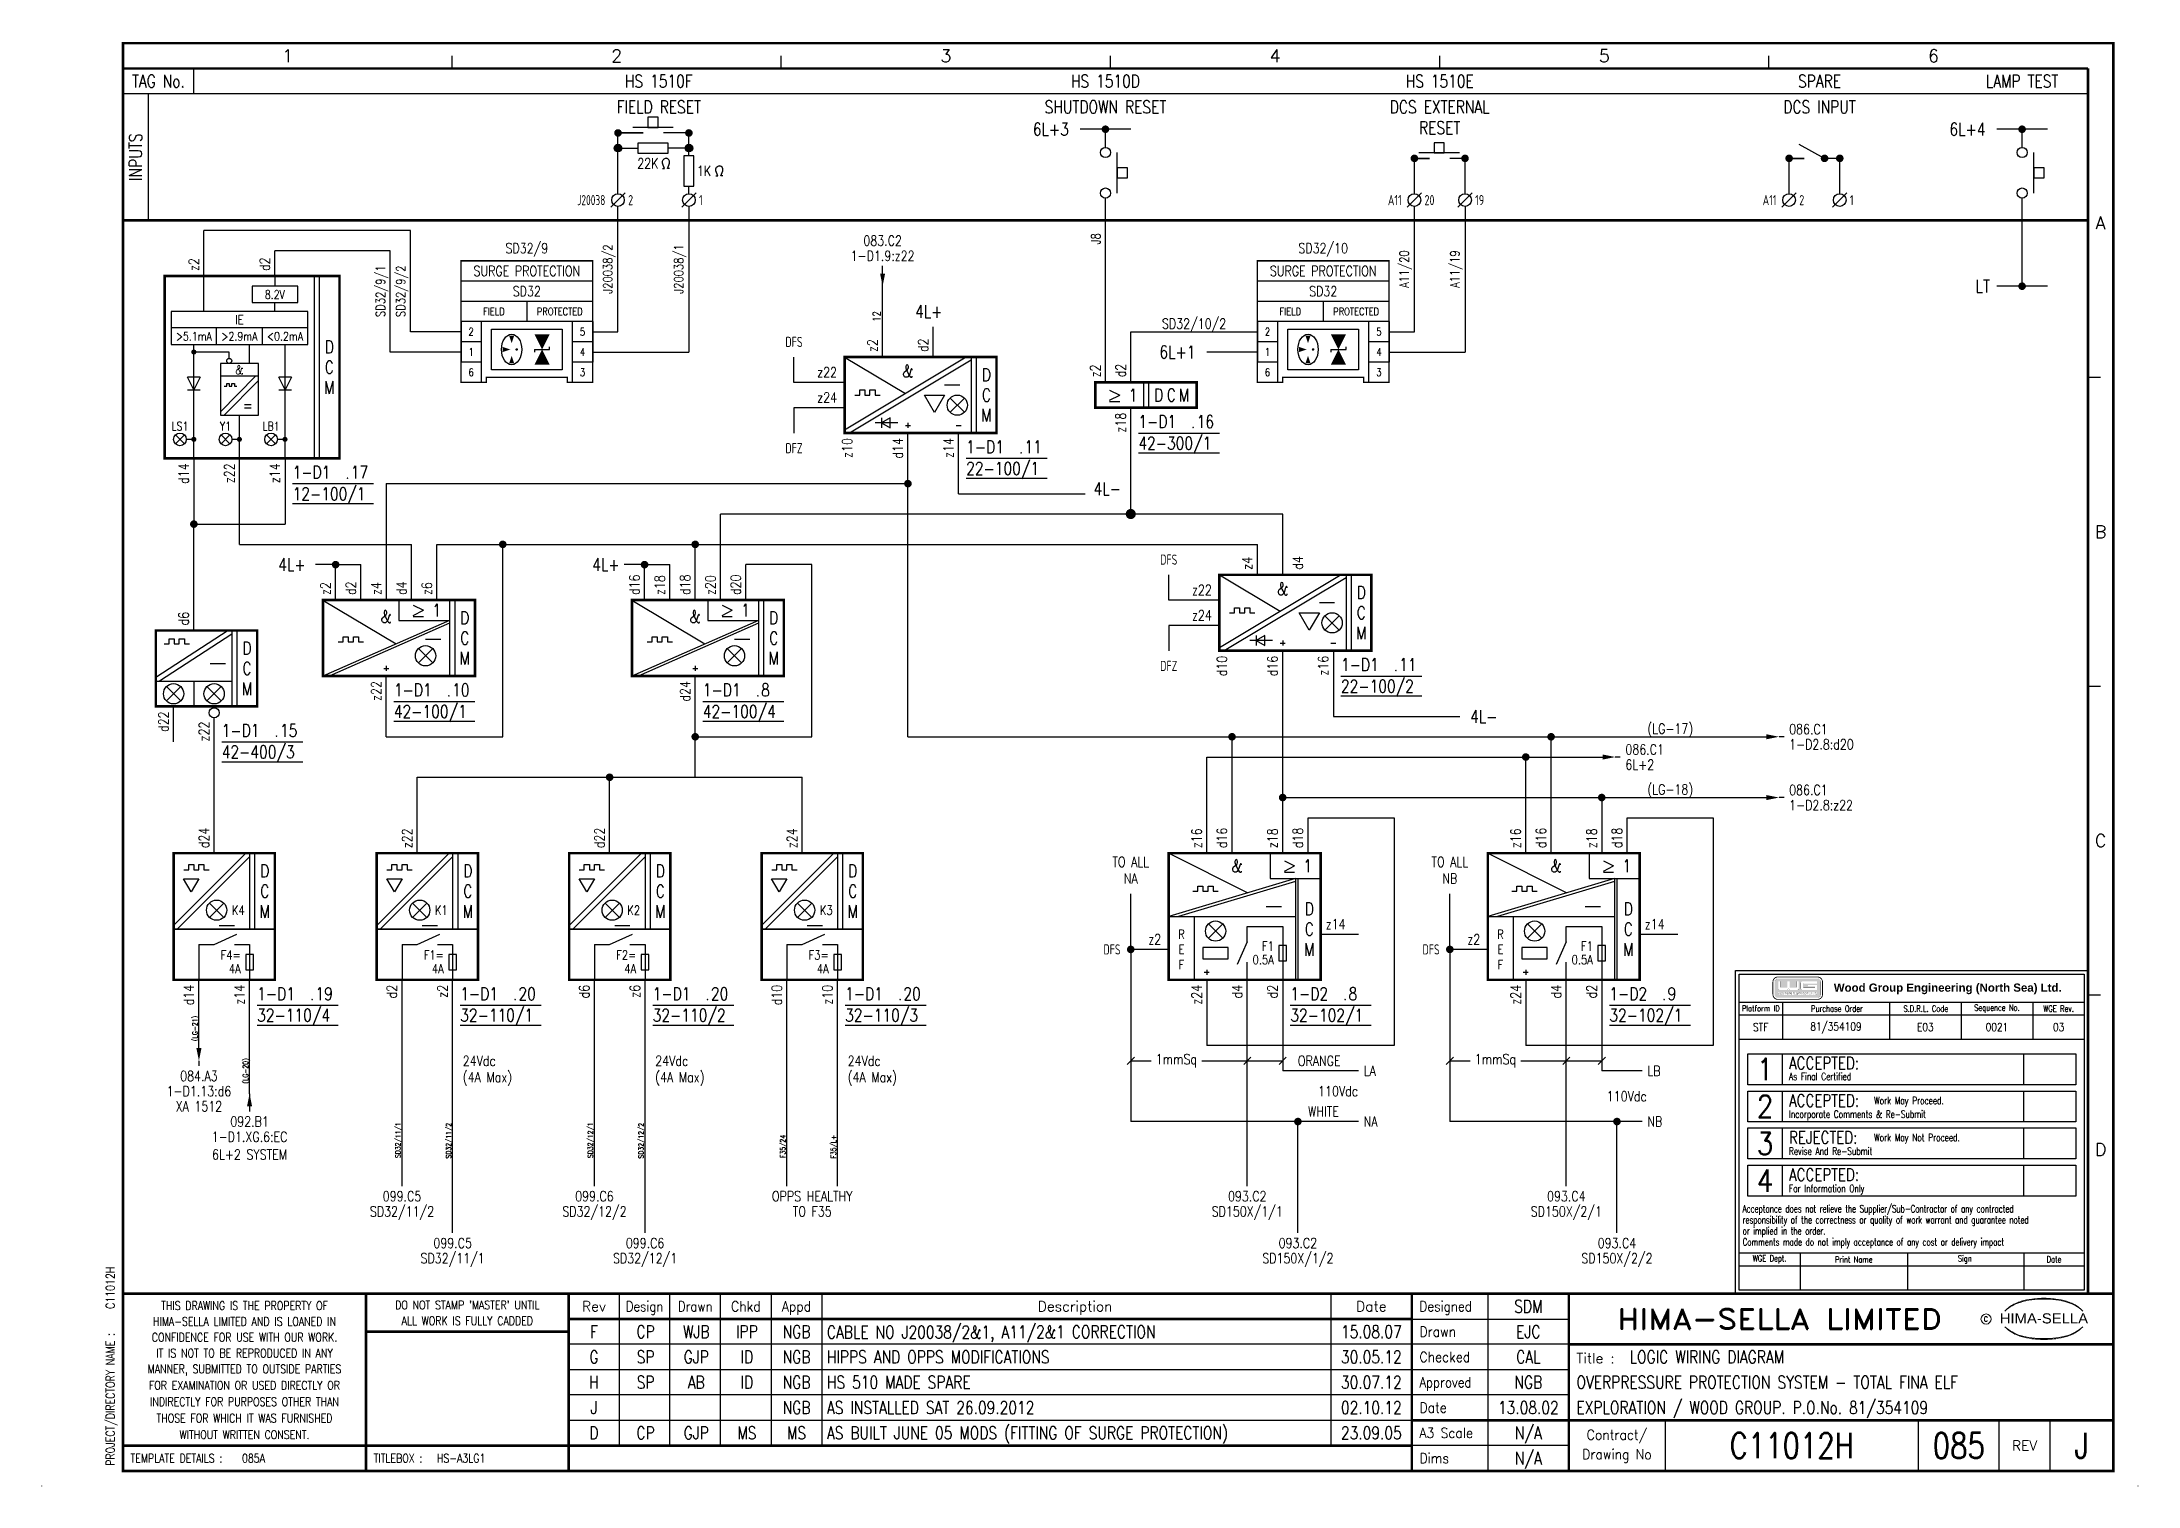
# Model space of a CAD drawing. Extents: x 0 to 414, y 0 to 285.
import ezdxf
from ezdxf.enums import TextEntityAlignment as Align

# ---------------------------------------------------------------- set-up
doc = ezdxf.new("R2010")
doc.units = 0
doc.header["$LTSCALE"] = 10
doc.header["$MEASUREMENT"] = 0
doc.layers.get('0').update_dxf_attribs({"linetype": 'CONTINUOUS'})
for name, color, linetype in [('ADD', 7, 'CONTINUOUS'), ('CATALOGUE', 7, 'CONTINUOUS'), ('COL', 7, 'CONTINUOUS'), ('COM', 6, 'CONTINUOUS'), ('COUNTER', 7, 'CONTINUOUS'), ('DES', 2, 'CONTINUOUS'), ('ELAC003$', 7, 'CONTINUOUS'), ('GROUP', 2, 'CONTINUOUS'), ('LAB', 2, 'CONTINUOUS'), ('LINE', 1, 'CONTINUOUS'), ('LOCATION', 7, 'CONTINUOUS'), ('PCABGREY-0_22', 7, 'CONTINUOUS'), ('PREFIX', 2, 'CONTINUOUS'), ('RACK', 7, 'CONTINUOUS'), ('RECORD', 7, 'CONTINUOUS'), ('ROW', 7, 'CONTINUOUS'), ('SLOT', 7, 'CONTINUOUS'), ('SNA', 7, 'CONTINUOUS'), ('SPOTS', 3, 'CONTINUOUS'), ('TEXT', 2, 'CONTINUOUS'), ('TPOL', 2, 'CONTINUOUS'), ('UPS', 2, 'CONTINUOUS'), ('WIRENOS', 4, 'CONTINUOUS'), ('XR_FUNCTION', 7, 'CONTINUOUS'), ('XR_MAIN', 2, 'CONTINUOUS'), ('ZONE', 4, 'CONTINUOUS')]:
    doc.layers.add(name, color=color, linetype=linetype)
doc.layers.add('MCABGREY-0_22', color=4, linetype='CONTINUOUS', plot=False)
doc.styles.add('ARIAL', font='ARIAL.TTF', dxfattribs={"height": 2.5})
doc.styles.add('CATALOGU', font='ISOCP.shx', dxfattribs={"height": 2.5})
doc.styles.add('CROSSREF', font='ROMANS.shx', dxfattribs={"width": 0.8, "height": 1})
doc.styles.add('FUNCTION', font='ISOCP.shx', dxfattribs={"height": 2.5})
doc.styles.add('GROUP', font='romans.shx', dxfattribs={"width": 0.8, "height": 2.5})
doc.styles.add('LOCATION', font='ISOCP.shx', dxfattribs={"height": 2.5})
doc.styles.add('PINS', font='romans.shx', dxfattribs={"width": 0.8})
doc.styles.add('RACK', font='romans.shx', dxfattribs={"width": 0.8, "height": 2})
doc.styles.add('REFERENC', font='ISOCP.shx', dxfattribs={"height": 2.5})
doc.styles.add('ROMAND', font='ROMAND')
doc.styles.add('ROMANS', font='romans.shx', dxfattribs={"width": 0.8})
doc.styles.add('SLOT', font='romans.shx', dxfattribs={"width": 0.8, "height": 2})
doc.styles.add('SYMBOL', font='ISOCP.shx', dxfattribs={"height": 2.5})
doc.styles.add('TERMINAL', font='ISOCP.shx', dxfattribs={"height": 2.5})
doc.styles.add('WIRES', font='ROMANS.shx', dxfattribs={"width": 0.8, "height": 2})
doc.styles.add('ZONE', font='ISOCP.shx', dxfattribs={"height": 2.5})

msp = doc.modelspace()

# ---------------------------------------------------------------- texts
at = {"style": 'ROMANS', "width": 0.8}
for s, height, p in [('SURGE PROTECTION', 2, (95.75, 240)), ('SURGE PROTECTION', 2, (253, 240)), ('SD32', 2, (95.75, 236)), ('SD32', 2, (253, 236)), ('FIELD', 1.5, (89.25, 232)), ('PROTECTED', 1.5, (102.25, 232)), ('FIELD', 1.5, (246.5, 232)), ('PROTECTED', 1.5, (259.5, 232)), ('2', 1.5, (84.75, 228)), ('5', 1.5, (106.75, 228)), ('2', 1.5, (242, 228)), ('5', 1.5, (264, 228)), ('1', 1.5, (84.75, 224)), ('4', 1.5, (106.75, 224)), ('1', 1.5, (242, 224)), ('4', 1.5, (264, 224)), ('6', 1.5, (84.75, 220)), ('3', 1.5, (106.75, 220)), ('6', 1.5, (242, 220)), ('3', 1.5, (264, 220))]:
    msp.add_text(s, height=height, dxfattribs=at).set_placement(p, align=Align.MIDDLE)
at = {"color": 1, "linetype": 'Continuous', "insert": (353.8156, 99.2657), "char_height": 1.62, "width": 50.6994, "attachment_point": 1}
msp.add_mtext('{\\fSwis721 BT|b1|i0|c0|p34;Wood Group Engineering (North Sea) Ltd.}', dxfattribs=at)
at = {"layer": 'ELAC003$', "color": 1, "linetype": 'Continuous', "style": 'ROMANS', "width": 0.8}
for s, height, p in [('Platform ID', 1.1482, (339.404, 94.3544)), ('Purchase Order', 1.215, (354.4345, 94.3045)), ('S.D.R.L. Code', 1.215, (371.9812, 94.3045)), ('Sequence No.', 1.215, (386.0291, 94.3045)), ('WGE Rev.', 1.215, (398.1991, 94.3045)), ('WGE Dept.', 1.215, (341.1468, 44.787)), ('Sign', 1.215, (379.7, 44.787)), ('Print Name', 1.215, (357.772, 44.787)), ('Date', 1.215, (397.3019, 44.787))]:
    msp.add_text(s, height=height, dxfattribs=at).set_placement(p, align=Align.MIDDLE)
at = {"layer": 'ELAC003$', "color": 3, "linetype": 'Continuous', "style": 'ROMANS', "width": 0.8889}
for s, p in [('1', (340.2497, 82.3332)), ('2', (340.2497, 74.978)), ('3', (340.2497, 67.6827)), ('4', (340.2497, 60.3276))]:
    msp.add_text(s, height=4.374, dxfattribs=at).set_placement(p, align=Align.MIDDLE)
at = {"layer": 'ELAC003$', "color": 3, "linetype": 'Continuous', "style": 'ROMANS'}
for s, height, width, p in [('ACCEPTED:', 2.43, 0.8, (344.9756, 83.5471)), ('As Final Certified', 1.458, 0.7333, (344.9756, 80.9212)), ('ACCEPTED:', 2.43, 0.8, (344.9756, 76.1524)), ('Work May Proceed.', 1.458, 0.7333, (361.789, 76.1524)), ('Incorporate Comments & Re-Submit', 1.458, 0.7333, (344.9756, 73.4532)), ('Revise And Re-Submit', 1.458, 0.7333, (344.9756, 66.1579)), ('REJECTED:', 2.43, 0.8, (344.9756, 68.857)), ('Work May Not Proceed.', 1.458, 0.7333, (361.789, 68.857)), ('ACCEPTED:', 2.43, 0.8, (344.9756, 61.502)), ('For Information Only', 1.458, 0.7333, (344.9756, 58.8029))]:
    msp.add_text(s, height=height, dxfattribs=dict(at, width=width)).set_placement(p, align=Align.MIDDLE_LEFT)
at = {"layer": 'ELAC003$', "color": 1, "linetype": 'Continuous', "style": 'ROMANS', "width": 0.7}
for s, p in [('Acceptance does not relieve the Supplier/Sub-Contractor of any contracted', (335.8243, 55.5106)), ('or implied in the order.', (335.8243, 51.1366)), ('responsibility of the correctness or quality of work warrant and guarantee noted', (335.8243, 53.3236)), ('Comments made do not imply acceptance of any cost or delivery impact', (335.8243, 48.9496))]:
    msp.add_text(s, height=1.458, dxfattribs=at).set_placement(p, align=Align.TOP_LEFT)
at = {"layer": 'MCABGREY-0_22', "style": 'WIRES', "width": 0.8}
msp.add_text('12', height=1.5, rotation=90, dxfattribs=at).set_placement((166, 230), align=Align.BOTTOM_LEFT)
for s, p in [('(LG-17)', (317, 148)), ('(LG-18)', (317, 136))]:
    msp.add_text(s, height=2, dxfattribs=at).set_placement(p, align=Align.BOTTOM_LEFT)
at = {"layer": 'MCABGREY-0_22', "color": 4, "style": 'WIRES', "width": 0.8}
for s, p in [('(LG-21)', (31, 87.8763)), ('(LG-20)', (41, 79.4821))]:
    msp.add_text(s, height=1, rotation=90, dxfattribs=at).set_placement(p, align=Align.BOTTOM_LEFT)
at = {"layer": 'TEXT', "style": 'ROMANS', "width": 0.8}
for s, height, p in [('HS 1510F', 2.5, (121.7983, 277.5)), ('HS 1510D', 2.5, (210, 277.5)), ('HS 1510E', 2.5, (276, 277.5)), ('SPARE', 2.5, (351, 277.5)), ('LAMP TEST', 2.5, (391, 277.5)), ('FIELD RESET', 2.5, (121.7983, 272.4)), ('SHUTDOWN RESET', 2.5, (210, 272.4)), ('DCS EXTERNAL', 2.5, (276, 272.4)), ('DCS INPUT', 2.5, (351, 272.4)), ('6L+3', 2.5, (199.2198, 268)), ('RESET', 2.5, (276, 268.3)), ('6L+4', 2.5, (380.2198, 268)), ('22K', 2, (119.649, 261.2664)), ('LT', 2.5, (383.2198, 237)), ('6L+1', 2.5, (224.2198, 224)), ('TO ALL', 2, (215, 123.28)), ('TO ALL', 2, (278, 123.28)), ('NA', 2, (215, 120)), ('NB', 2, (278, 120)), ('STF', 1.62, (339.3826, 90.6568)), ('81/354109', 1.62, (354.2438, 90.6568)), ('E03', 1.62, (371.8858, 90.6568)), ('0021', 1.62, (386.0293, 90.6568)), ('03', 1.62, (398.1991, 90.6568))]:
    msp.add_text(s, height=height, dxfattribs=at).set_placement(p, align=Align.MIDDLE)
for s, height, p in [('1K', 2, (129.3276, 259.7664)), ('4L+', 2.5, (172.4046, 232)), ('4L-', 2.5, (207.6667, 197)), ('4L+', 2.5, (46.6667, 182)), ('4L+', 2.5, (108.6667, 182)), ('4L-', 2.5, (282, 152))]:
    msp.add_text(s, height=height, dxfattribs=at).set_placement(p, align=Align.MIDDLE_LEFT)
for s, p in [('SD32/9', (95.75, 243.5)), ('SD32/10', (253, 243.5))]:
    msp.add_text(s, height=2, dxfattribs=at).set_placement(p, align=Align.CENTER)
at = {"layer": 'TEXT', "color": 4, "style": 'WIRES', "width": 0.8}
msp.add_text('SD32/10/2', height=2, dxfattribs=at).set_placement((227.5, 228), align=Align.BOTTOM_CENTER)
at = {"layer": 'TEXT', "style": 'ROMANS', "width": 0.8}
for s, p in [('24Vdc', (83.1, 83)), ('24Vdc', (121.1, 83)), ('24Vdc', (159.1, 83)), ('ORANGE', (248, 83)), ('LA', (261, 81)), ('LB', (317, 81)), ('(4A Max)', (83.1, 79.7619)), ('(4A Max)', (121.1, 79.7619)), ('(4A Max)', (159.1, 79.7619)), ('110Vdc', (252, 77)), ('WHITE', (250, 73)), ('110Vdc', (309, 76)), ('NA', (261, 71)), ('NB', (317, 71))]:
    msp.add_text(s, height=2, dxfattribs=at).set_placement(p)
at = {"layer": 'TEXT', "color": 3, "style": 'ROMANS', "width": 0.8}
for p in [(224, 84), (287, 84)]:
    msp.add_text('1mmSq', height=2, dxfattribs=at).set_placement(p, align=Align.MIDDLE)
at = {"layer": 'TEXT', "style": 'ROMANS', "width": 0.8}
for s, p in [('XA 1512', (31, 76)), ('6L+2 SYSTEM', (41, 66.5))]:
    msp.add_text(s, height=2, dxfattribs=at).set_placement(p, align=Align.TOP_CENTER)
at = {"layer": 'TEXT', "color": 4, "style": 'WIRES', "width": 0.8}
for s, p in [('SD32/11/1', (71.1, 64.7901)), ('SD32/11/2', (81.1, 64.683)), ('SD32/12/1', (109.1, 64.7901)), ('SD32/12/2', (119.1, 64.683)), ('F35/24', (147.1, 64.7901)), ('F35/L+', (157.1, 64.683))]:
    msp.add_text(s, height=1, rotation=90, dxfattribs=at).set_placement(p, align=Align.BOTTOM_LEFT)
at = {"layer": 'TEXT', "style": 'ROMANS', "width": 0.8}
for s, p in [('099.C5', (71.1, 57.25)), ('099.C6', (109.1, 57.25)), ('OPPS HEALTHY', (152.1, 57.25)), ('093.C2', (238, 57.25)), ('093.C4', (301, 57.25)), ('SD32/11/2', (71.1, 54.25)), ('SD32/12/2', (109.1, 54.25)), ('TO F35', (152.1, 54.25)), ('SD150X/1/1', (238, 54.25)), ('SD150X/2/1', (301, 54.25)), ('SD32/11/1', (81.1, 45)), ('099.C5', (81.1, 48)), ('SD32/12/1', (119.1, 45)), ('099.C6', (119.1, 48)), ('SD150X/1/2', (248, 45)), ('093.C2', (248, 48)), ('SD150X/2/2', (311, 45)), ('093.C4', (311, 48))]:
    msp.add_text(s, height=2, dxfattribs=at).set_placement(p, align=Align.MIDDLE_CENTER)
at = {"layer": 'UPS', "insert": (155, 31.6443), "char_height": 2.5, "width": 99, "attachment_point": 1, "rotation": 0.063025, "style": 'ROMANS'}
msp.add_mtext('CABLE NO J20038/2&1, A11/2&1 CORRECTION', dxfattribs=at)
at = {"layer": 'UPS', "char_height": 2.5, "width": 99, "attachment_point": 1, "style": 'ROMANS'}
for s, insert in [('HIPPS AND OPPS MODIFICATIONS', (155, 26.75)), ('HS 510 MADE SPARE', (155, 21.75)), ('AS INSTALLED SAT 26.09.2012', (155, 16.75)), ('AS BUILT JUNE 05 MODS (FITTING OF SURGE PROTECTION)', (155, 11.75))]:
    msp.add_mtext(s, dxfattribs=dict(at, insert=insert))
at = {"layer": 'WIRENOS', "style": 'ROMANS', "width": 0.8}
for s, p in [('J20038/2', (111.8595, 240.375)), ('J20038/1', (125.8595, 240.375)), ('J8', (208.1095, 246.3546)), ('A11/20', (269.1095, 240.375)), ('A11/19', (279.1095, 240.375))]:
    msp.add_text(s, height=1.8, rotation=90, dxfattribs=at).set_placement(p, align=Align.MIDDLE)
for s, p in [('SD32/9/1', (67.75, 236)), ('SD32/9/2', (71.75, 236))]:
    msp.add_text(s, height=1.8, rotation=90, dxfattribs=at).set_placement(p, align=Align.CENTER)

# ---------------------------------------------------------------- blocks, each defined once
blk = doc.blocks.new('HS-A3LG1')
at = {"color": 1}
for p, q in [((81, 280), (81, 282.5)), ((146, 280), (146, 282.5)), ((211, 280), (211, 282.5)), ((276, 280), (276, 282.5)), ((341, 280), (341, 282.5)), ((30, 275), (30, 280)), ((404, 275), (16, 275)), ((21, 275), (21, 250)), ((404, 219), (406.5, 219)), ((404, 158), (406.5, 158)), ((404, 97), (406.5, 97)), ((114, 38), (114, 8)), ((124, 8), (124, 38)), ((134, 8), (134, 38)), ((144, 38), (144, 8)), ((154, 38), (154, 8)), ((254.5, 38), (254.5, 8)), ((285.5, 38), (285.5, 3)), ((270.5, 33), (301.5, 33)), ((301.5, 28), (104, 28)), ((104, 23), (301.5, 23)), ((301.5, 18), (104, 18)), ((104, 13), (270.5, 13)), ((320.5, 13), (320.5, 3)), ((370.5, 13), (370.5, 3)), ((386.5, 3), (386.5, 13)), ((396.5, 13), (396.5, 3)), ((301.5, 8), (270.5, 8)), ((0, 0), (0, 0.025)), ((413.9, 0), (413.9, 0.025))]:
    blk.add_line(p, q, dxfattribs=at)
at = {"color": 1, "const_width": 0.5}
blk.add_lwpolyline([(16, 3), (409, 3), (409, 285), (16, 285)], close=True, dxfattribs=at)
for points in [[(16, 280), (404, 280)], [(404, 38), (404, 280)], [(404, 250), (16, 250)], [(409, 38), (16, 38)], [(64, 3), (64, 38)], [(104, 3), (104, 38)], [(270.5, 38), (270.5, 3)], [(301.5, 3), (301.5, 38)], [(270.5, 33), (104, 33)], [(104, 30.5), (64, 30.5)], [(409, 28), (301.5, 28)], [(270.5, 13), (409, 13)], [(270.5, 8), (16, 8)]]:
    blk.add_lwpolyline(points, dxfattribs=at)
at = {"color": 3, "lineweight": 13}
blk.add_circle((383.8795, 33), 1, dxfattribs=at)
for centre, radius, start, end in [((392.604, 29.3277), 7.2401, 106.0532, 133.5024), ((392.8763, 29.5135), 7.2999, 130.419, 136.057), ((392.1149, 30.6001), 5.9804, 122.244, 131.6154), ((391.752, 31.2819), 5.2104, 111.8206, 122.8668), ((393.7772, 27.1992), 9.7601, 107.5931, 113.9452), ((395.0991, 20.9965), 15.9367, 89.2698, 106.3911), ((394.0978, 26.015), 10.9859, 96.0146, 107.3203), ((395.2933, 18.8099), 18.2818, 92.8917, 97.3734), ((395.2419, 21.3644), 15.7281, 89.7805, 93.1738), ((395.5053, 20.9965), 15.9367, 73.6089, 90.7302), ((395.3626, 21.3644), 15.7281, 86.8262, 90.2195), ((395.3112, 18.8099), 18.2818, 82.6266, 87.1083), ((396.5067, 26.015), 10.9859, 72.6797, 83.9854), ((396.8272, 27.1992), 9.7601, 66.0548, 72.4069), ((398.0005, 29.3277), 7.2401, 46.4976, 73.9468), ((398.8524, 31.2819), 5.2104, 57.1332, 68.1794), ((398.4895, 30.6001), 5.9804, 48.3846, 57.756), ((397.7282, 29.5135), 7.2999, 43.943, 49.581), ((392.8763, 36.545), 7.2999, 223.943, 229.581), ((392.604, 36.7308), 7.2401, 226.4976, 253.9468), ((392.1149, 35.4585), 5.9804, 228.3846, 237.756), ((391.752, 34.7766), 5.2104, 237.1332, 248.1794), ((393.7772, 38.8593), 9.7601, 246.0548, 252.4069), ((395.0991, 45.062), 15.9367, 253.6089, 270.7302), ((394.0978, 40.0435), 10.9859, 252.6797, 263.9854), ((395.2933, 47.2486), 18.2818, 262.6266, 267.1083), ((395.2419, 44.6941), 15.7281, 266.8262, 270.2195), ((395.5053, 45.062), 15.9367, 269.2698, 286.3911), ((395.3626, 44.6941), 15.7281, 269.7805, 273.1738), ((395.3112, 47.2486), 18.2818, 272.8917, 277.3734), ((396.5067, 40.0435), 10.9859, 276.0146, 287.3203), ((396.8272, 38.8593), 9.7601, 287.5931, 293.9452), ((398.0005, 36.7308), 7.2401, 286.0532, 313.5024), ((398.8524, 34.7766), 5.2104, 291.8206, 302.8668), ((398.4895, 35.4585), 5.9804, 302.244, 311.6154), ((397.7282, 36.545), 7.2999, 310.419, 316.057)]:
    blk.add_arc(centre, radius, start, end, dxfattribs=at)
at = {"color": 2, "style": 'ROMAND'}
for s, p in [('1', (48.5, 282.5)), ('2', (113.5, 282.5)), ('3', (178.5, 282.5)), ('4', (243.5, 282.5)), ('5', (308.5, 282.5)), ('6', (373.5, 282.5)), ('A', (406.5, 249.5)), ('B', (406.5, 188.5)), ('C', (406.5, 127.5)), ('D', (406.5, 66.5))]:
    blk.add_text(s, height=2.5, dxfattribs=at).set_placement(p, align=Align.MIDDLE)
at = {"color": 1}
for s, height, style, width, p in [('TAG No.', 2.5, 'ROMANS', 0.8, (23, 277.5)), ('HIMA-SELLA LIMITED', 4, 'ROMAND', 1.15, (343.0965, 33))]:
    blk.add_text(s, height=height, dxfattribs=dict(at, style=style, width=width)).set_placement(p, align=Align.MIDDLE)
at = {"color": 1, "style": 'ROMANS', "width": 0.8}
blk.add_text('INPUTS', height=2.5, rotation=90, dxfattribs=at).set_placement((18.5, 262.5), align=Align.MIDDLE)
at = {"color": 3, "lineweight": 13, "style": 'ROMANS', "width": 0.8}
for s, p in [('HIMA-SELLA LIMITED AND IS LOANED IN', (40, 32.5193)), ('THIS DRAWING IS THE PROPERTY OF', (40, 35.6443)), ("DO NOT STAMP 'MASTER' UNTIL", (84, 35.7693)), ('ALL WORK IS FULLY CADDED', (84, 32.6443)), ('CONFIDENCE FOR USE WITH OUR WORK.', (40, 29.3879)), ('IT IS NOT TO BE REPRODUCED IN ANY', (40, 26.2629)), ('MANNER, SUBMITTED TO OUTSIDE PARTIES', (40, 23.1379)), ('FOR EXAMINATION OR USED DIRECTLY OR', (40, 19.9054)), ('INDIRECTLY FOR PURPOSES OTHER THAN', (40, 16.6554)), ('THOSE FOR WHICH IT WAS FURNISHED', (40, 13.4054)), ('WITHOUT WRITTEN CONSENT.', (40, 10.1554))]:
    blk.add_text(s, height=1.7, dxfattribs=at).set_placement(p, align=Align.MIDDLE_CENTER)
at = {"color": 4, "style": 'ROMAND'}
for s, p in [('Rev', (109, 34.5)), ('Description', (204, 34.5)), ('Date', (262.5, 34.5))]:
    blk.add_text(s, height=2, dxfattribs=at).set_placement(p, align=Align.CENTER)
for s, width, p in [('Design', 0.85, (119, 34.5)), ('Drawn', 0.85, (129, 34.5)), ('Chkd', 0.9, (139, 34.5)), ('Appd', 0.9, (149, 34.5))]:
    blk.add_text(s, height=2, dxfattribs=dict(at, width=width)).set_placement(p, align=Align.CENTER)
for s, width, p in [('Designed', 0.87, (272, 34.5)), ('Drawn', 0.9, (272, 29.5)), ('Checked', 0.9, (272, 24.5)), ('Approved', 0.85, (272, 19.5)), ('Date', 0.9, (272, 14.5)), ('A3 Scale', 0.9, (272, 9.5)), ('Dims', 0.9, (272, 4.5))]:
    blk.add_text(s, height=2, dxfattribs=dict(at, width=width)).set_placement(p)
at = {"color": 3, "lineweight": 13, "style": 'ROMANS', "width": 0.8}
blk.add_text('C', height=1, dxfattribs=at).set_placement((383.8436, 32.5), align=Align.CENTER)
at = {"color": 1, "style": 'ARIAL', "width": 1.05}
blk.add_text('HIMA-SELLA', height=2, dxfattribs=at).set_placement((395.3022, 32.1293), align=Align.CENTER)
at = {"color": 3, "style": 'ROMANS', "width": 0.8}
blk.add_text('PROJECT/DIRECTORY NAME :', height=1.7, rotation=90, dxfattribs=at).set_placement((13.5, 4), align=Align.MIDDLE_LEFT)
at = {"color": 4, "style": 'ROMAND'}
blk.add_text('Title :', height=2, dxfattribs=at).set_placement((303, 24.25))
at = {"color": 4, "style": 'ROMAND', "width": 0.9}
for s, p in [('Contract/', (311, 10)), ('Drawing No', (311, 6))]:
    blk.add_text(s, height=2, dxfattribs=at).set_placement(p, align=Align.MIDDLE)
at = {"color": 4, "style": 'ROMAND'}
blk.add_text('REV', height=2, dxfattribs=at).set_placement((391.5, 8), align=Align.MIDDLE)
at = {"color": 3, "style": 'ROMANS', "width": 0.8}
for s, p in [('TEMPLATE DETAILS :', (17.5, 5.5)), ('TITLEBOX :', (65.5, 5.5)), ('HS-A3LG1', (78, 5.5))]:
    blk.add_text(s, height=1.7, dxfattribs=at).set_placement(p, align=Align.MIDDLE_LEFT)
at = {"layer": 'COL', "style": 'ROMAND', "flags": 9}
for tag, p in [('COL1', (48.5, 282.5)), ('COL2', (113.5, 282.5)), ('COL3', (178.5, 282.5)), ('COL4', (243.5, 282.5)), ('COL5', (308.5, 282.5)), ('COL6', (373.5, 282.5))]:
    blk.add_attdef(tag, p, '', height=2.5, dxfattribs=at)
at = {"layer": 'ROW', "style": 'ROMAND', "flags": 9}
for tag, p in [('ROW1', (406.5, 249.5)), ('ROW2', (406.5, 188.5)), ('ROW3', (406.5, 127.5)), ('ROW4', (406.5, 66.5))]:
    blk.add_attdef(tag, p, '', height=2.5, dxfattribs=at)
at = {"layer": 'UPS', "color": 3, "style": 'ROMANS', "width": 0.8, "flags": 8}
blk.add_attdef('PROJS->NOMPRO', text='', height=1.7, rotation=90, dxfattribs=at).set_placement((13.5, 35), align=Align.MIDDLE_LEFT)
at = {"layer": 'UPS', "style": 'ROMANS', "width": 3.1263, "flags": 8}
blk.add_attdef('PLANOS->MCAN1', text='', height=2.5, rotation=0.061173, dxfattribs=at).set_placement((155, 31.6443), (254, 31.75), align=Align.FIT)
at = {"layer": 'UPS', "style": 'ROMANS', "width": 0.8, "flags": 8}
for tag, height, p in [('PLANOS->VERIF', 2.5, (293.5, 34.25)), ('PLANOS->CANVI1', 2.5, (109, 29.25)), ('PLANOS->NCAN1', 2.5, (149, 29.25)), ('PLANOS->DCAN1', 2.5, (262.5, 29.25)), ('PLANOS->ORIG', 2.5, (293.5, 29.25)), ('PLANOS->CANVI2', 2.5, (109, 24.25)), ('PLANOS->NCAN2', 2.5, (149, 24.25)), ('PLANOS->DCAN2', 2.5, (262.5, 24.25)), ('PLANOS->HECHF', 2.5, (293.5, 24.25)), ('PLANOS->CANVI3', 2.5, (109, 19.25)), ('PLANOS->NCAN3', 2.5, (149, 19.25)), ('PLANOS->DCAN3', 2.5, (262.5, 19.25)), ('PLANOS->HECHD', 2.5, (293.5, 19.25)), ('PLANOS->CANVI4', 2.5, (109, 14.25)), ('PLANOS->NCAN4', 2.5, (149, 14.25)), ('PLANOS->DCAN4', 2.5, (262.5, 14.25)), ('PLANOS->DATACREA', 2.5, (293.5, 14.25)), ('PLANOS->CANVI5', 2.5, (109, 9.25)), ('PLANOS->NCAN5', 2.5, (149, 9.25)), ('PLANOS->DCAN5', 2.5, (262.5, 9.25)), ('PLANOS->NR1', 2.5, (293.5, 9.25)), ('PROJS->DESCPRO3', 5, (345.5, 5.5)), ('PLANOS->PLANO', 5, (378.5, 5.5)), ('PLANOS->USER', 5, (402.75, 5.5)), ('PLANOS->NR2', 2.5, (293.5, 4.25))]:
    blk.add_attdef(tag, text='', height=height, dxfattribs=at).set_placement(p, align=Align.CENTER)
at = {"layer": 'UPS', "style": 'ROMANS', "flags": 8}
for tag, width, p, p2 in [('PLANOS->MCAN2', 3.0574, (155, 26.75), (254, 26.75)), ('PLANOS->MCAN3', 3.0574, (155, 21.75), (254, 21.75)), ('PLANOS->MCAN4', 3.0462, (155, 16.75), (254, 16.75)), ('PLANOS->MCAN5', 3.0574, (155, 11.75), (254, 11.75))]:
    blk.add_attdef(tag, text='', height=2.5, dxfattribs=dict(at, width=width)).set_placement(p, p2, align=Align.FIT)
at = {"layer": 'UPS', "style": 'ROMANS', "width": 0.8, "flags": 8}
blk.add_attdef('PLANOS->DENOM', (313.5, 24.25), '', height=2.5, dxfattribs=at)
at = {"layer": 'UPS', "color": 4, "style": 'ROMANS', "width": 0.8, "flags": 8}
for tag, p in [('PROJS->DESCPRO1', (303, 19.25)), ('PROJS->DESCPRO2', (303, 14.25))]:
    blk.add_attdef(tag, p, '', height=2.5, dxfattribs=at)
at = {"layer": 'UPS', "color": 3, "style": 'ROMANS', "width": 0.8, "flags": 8}
blk.add_attdef('PLANOS->PROTOTIPO', text='', height=1.7, dxfattribs=at).set_placement((39.5, 5.5), align=Align.MIDDLE_LEFT)
at = {"layer": 'UPS', "style": 'ROMANS', "width": 0.8, "flags": 8}
blk.add_attdef('PLANOS->OBS4', text='', height=2.5, dxfattribs=at).set_placement((107, 5.5), align=Align.MIDDLE_LEFT)
blk = doc.blocks.new('EDREV')
at = {"color": 2, "style": 'ROMANS', "width": 0.8}
for tag, p in [('DES', (129.2, 29.25)), ('DRN', (139.2, 29.25)), ('CHKD', (149.2, 29.25)), ('DES', (129.2, 24.25)), ('DRN', (139.2, 24.25)), ('CHKD', (149.2, 24.25)), ('DES', (129.2, 19.25)), ('DRN', (139.2, 19.25)), ('CHKD', (149.2, 19.25)), ('DES', (129.2, 14.25)), ('DRN', (139.2, 14.25)), ('CHKD', (149.2, 14.25)), ('DES', (129.2, 9.25)), ('DRN', (139.2, 9.25)), ('CHKD', (149.2, 9.25))]:
    blk.add_attdef(tag, text='', height=2.5, dxfattribs=at).set_placement(p, align=Align.CENTER)
blk = doc.blocks.new('42-300-1')
for p, q in [((7.5, 0), (7.5, -5)), ((8.5, 0), (8.5, -5)), ((0.8254, -1.5188), (2.8254, -2.5188)), ((0.8254, -3.5188), (2.8254, -2.5188)), ((0.8254, -3.7688), (2.8254, -3.7688)), ((6.5, -10), (22.5, -10)), ((22.5, -14), (6.5, -14))]:
    blk.add_line(p, q)
at = {"const_width": 0.5}
blk.add_lwpolyline([(-2, -5), (18, -5), (18, 0), (-2, 0)], close=True, dxfattribs=at)
at = {"style": 'ROMANS', "width": 0.8}
blk.add_text('1', height=2.5, dxfattribs=at).set_placement((4.5754, -3.7688))
for s, p in [('D', (10.5, -2.5)), ('C', (13, -2.5)), ('M', (15.5, -2.5))]:
    blk.add_text(s, height=2.5, dxfattribs=at).set_placement(p, align=Align.MIDDLE)
at = {"layer": 'ADD', "style": 'PINS', "width": 0.8, "flags": 1}
blk.add_attdef('ADD1', (20, 8), '', height=1.5, dxfattribs=at)
at = {"layer": 'COM', "style": 'PINS', "width": 0.8, "flags": 1}
blk.add_attdef('COM1', (20, 4), '', height=1.5, dxfattribs=at)
at = {"layer": 'DES', "style": 'PINS', "width": 0.8, "flags": 1}
blk.add_attdef('DES1', (20, 6), '', height=1.5, dxfattribs=at)
at = {"layer": 'GROUP', "style": 'GROUP', "width": 0.8, "flags": 1}
blk.add_attdef('GROUP', (20, -2), '', height=1.5, dxfattribs=at)
at = {"layer": 'LAB', "style": 'PINS', "width": 0.8}
blk.add_attdef('LAB1', text='', height=2.5, dxfattribs=at).set_placement((6.5, -12), align=Align.MIDDLE_LEFT)
at = {"layer": 'RACK', "style": 'RACK', "width": 0.8}
blk.add_attdef('RACK', (6.5, -9), '', height=2.5, dxfattribs=at)
at = {"layer": 'SLOT', "style": 'SLOT', "width": 0.8}
blk.add_attdef('SLOT', (18, -9), '', height=2.5, dxfattribs=at)
at = {"layer": 'SNA', "style": 'SYMBOL', "width": 0.8, "flags": 1}
blk.add_attdef('SNA', (20, 0), '', height=1.5, dxfattribs=at)
at = {"layer": 'TEXT', "color": 3, "style": 'PINS', "width": 0.8}
blk.add_text('z2', height=2, rotation=90, dxfattribs=at).set_placement((-2, 1), align=Align.MIDDLE_LEFT)
at = {"layer": 'TEXT', "style": 'ROMANS', "width": 0.8}
blk.add_text('.', height=2, dxfattribs=at).set_placement((17, -9))
at = {"layer": 'TPOL', "style": 'PINS', "width": 0.8}
for tag, p in [('CN1', (-1, 1)), ('CN2', (4, 1))]:
    blk.add_attdef(tag, p, '', height=2, rotation=90, dxfattribs=at)
blk.add_attdef('CN3', text='', height=2, rotation=90, dxfattribs=at).set_placement((4, -6), align=Align.RIGHT)
at = {"layer": 'XR_FUNCTION', "style": 'FUNCTION', "width": 0.8, "flags": 1}
blk.add_attdef('XR_FUNCTION', (20, 2), '', height=1.5, dxfattribs=at)
at = {"layer": 'XR_MAIN', "style": 'CROSSREF', "width": 0.8, "flags": 1}
blk.add_attdef('XR_MAIN', (20, -4), '', height=1.5, dxfattribs=at)
blk = doc.blocks.new('42-400-3')
for p, q in [((6.7929, 0), (-7.5, -9.2929)), ((7.5, 0), (7.5, -15)), ((8.5, 0), (8.5, -15)), ((7.5, -0.7071), (-6.7929, -10)), ((-5.875, -2.625), (-4.875, -2.625)), ((-4.875, -2.625), (-4.875, -1.625)), ((-4.875, -1.625), (-3.875, -1.625)), ((-3.875, -1.625), (-3.875, -2.625)), ((-3.875, -2.625), (-2.875, -2.625)), ((-2.875, -1.625), (-1.875, -1.625)), ((-2.875, -2.625), (-2.875, -1.625)), ((-1.875, -1.625), (-1.875, -2.625)), ((-1.875, -2.625), (-0.875, -2.625)), ((3.25, -6.5), (6.25, -6.5)), ((-7.5, -10), (7.5, -10)), ((-5.4142, -13.9142), (-2.5858, -11.0858)), ((-5.4142, -11.0858), (-2.5858, -13.9142)), ((0, -10), (0, -15)), ((2.5858, -11.0858), (5.4142, -13.9142)), ((2.5858, -13.9142), (5.4142, -11.0858)), ((5.5, -22), (21.5, -22)), ((21.5, -26), (5.5, -26))]:
    blk.add_line(p, q)
at = {"const_width": 0.5}
blk.add_lwpolyline([(-7.5, -15), (12.5, -15), (12.5, 0), (-7.5, 0)], close=True, dxfattribs=at)
for centre, radius in [((-4, -12.5), 2), ((4, -12.5), 2), ((4, -16.25), 1)]:
    blk.add_circle(centre, radius)
at = {"style": 'ROMANS', "width": 0.8}
for s, p in [('D', (10.5, -3.5)), ('C', (10.5, -7.5)), ('M', (10.5, -11.5))]:
    blk.add_text(s, height=2.5, dxfattribs=at).set_placement(p, align=Align.MIDDLE)
at = {"layer": 'ADD', "style": 'PINS', "width": 0.8, "flags": 1}
blk.add_attdef('ADD1', (15, -2), '', height=1.5, dxfattribs=at)
at = {"layer": 'COM', "style": 'PINS', "width": 0.8, "flags": 1}
blk.add_attdef('COM1', (15, -6), '', height=1.5, dxfattribs=at)
at = {"layer": 'DES', "style": 'PINS', "width": 0.8, "flags": 1}
blk.add_attdef('DES1', (15, -4), '', height=1.5, dxfattribs=at)
at = {"layer": 'GROUP', "style": 'GROUP', "width": 0.8, "flags": 1}
blk.add_attdef('GROUP', (15, -12), '', height=1.5, dxfattribs=at)
at = {"layer": 'LAB', "style": 'PINS', "width": 0.8}
blk.add_attdef('LAB1', text='', height=2.5, dxfattribs=at).set_placement((5.5, -24), align=Align.MIDDLE_LEFT)
at = {"layer": 'RACK', "style": 'RACK', "width": 0.8}
blk.add_attdef('RACK', (5.5, -21), '', height=2.5, dxfattribs=at)
at = {"layer": 'SLOT', "style": 'SLOT', "width": 0.8}
blk.add_attdef('SLOT', (17, -21), '', height=2.5, dxfattribs=at)
at = {"layer": 'SNA', "style": 'SYMBOL', "width": 0.8, "flags": 1}
blk.add_attdef('SNA', (15, -10), '', height=1.5, dxfattribs=at)
at = {"layer": 'TEXT', "color": 3, "style": 'PINS', "width": 0.8}
blk.add_text('d6', height=2, rotation=90, dxfattribs=at).set_placement((-2, 1), align=Align.MIDDLE_LEFT)
at = {"layer": 'TEXT', "style": 'ROMANS', "width": 0.8}
blk.add_text('.', height=2, dxfattribs=at).set_placement((16, -21))
at = {"layer": 'TPOL', "style": 'PINS', "width": 0.8}
blk.add_attdef('CN1', (-1, 1), '', height=2, rotation=90, dxfattribs=at)
for tag, p in [('CN2', (-5, -16)), ('CN3', (3, -18))]:
    blk.add_attdef(tag, text='', height=2, rotation=90, dxfattribs=at).set_placement(p, align=Align.RIGHT)
at = {"layer": 'XR_FUNCTION', "style": 'FUNCTION', "width": 0.8, "flags": 1}
blk.add_attdef('XR_FUNCTION', (15, -8), '', height=1.5, dxfattribs=at)
at = {"layer": 'XR_MAIN', "style": 'CROSSREF', "width": 0.8, "flags": 1}
blk.add_attdef('XR_MAIN', (15, -14), '', height=1.5, dxfattribs=at)
blk = doc.blocks.new('32-110-1')
for p, q in [((6.2929, 0), (-8, -14.2929)), ((7, 0), (7, -15)), ((8, 0), (8, -15)), ((7, -0.7071), (-7.2929, -15)), ((-6, -3.25), (-5, -3.25)), ((-5, -3.25), (-5, -2.25)), ((-5, -2.25), (-4, -2.25)), ((-4, -2.25), (-4, -3.25)), ((-4, -3.25), (-3, -3.25)), ((-3, -3.25), (-3, -2.25)), ((-3, -2.25), (-2, -2.25)), ((-2, -2.25), (-2, -3.25)), ((-2, -3.25), (-1, -3.25)), ((-4.5, -7.6568), (-6.0132, -5.0359)), ((-6.0132, -5.0359), (-2.9868, -5.0359)), ((-2.9868, -5.0359), (-4.5, -7.6568)), ((-0.9142, -9.8358), (1.9142, -12.6642)), ((-0.9142, -12.6642), (1.9142, -9.8358)), ((-8, -15), (12, -15)), ((12, -15), (-8, -15)), ((0, -18), (4.5, -16)), ((1, -14.25), (4, -14.25)), ((-3, -18), (0, -18)), ((-3, -18), (-3, -25)), ((4, -18), (7, -18)), ((7, -18), (7, -25)), ((8.5, -30), (24.5, -30)), ((24.5, -34), (8.5, -34))]:
    blk.add_line(p, q)
at = {"const_width": 0.5}
blk.add_lwpolyline([(-8, 0), (-8, -25), (12, -25), (12, 0)], close=True, dxfattribs=at)
blk.add_lwpolyline([(6.25, -23), (7.75, -23), (7.75, -20), (6.25, -20)], close=True)
blk.add_circle((0.5, -11.25), 2)
at = {"style": 'ROMANS', "width": 0.8}
for s, p in [('D', (10, -3.5)), ('C', (10, -7.5)), ('M', (10, -11.5))]:
    blk.add_text(s, height=2.5, dxfattribs=at).set_placement(p, align=Align.MIDDLE)
blk.add_text('K1', height=1.8, dxfattribs=at).set_placement((3.5, -12.15))
blk.add_text('F1=', height=1.8, dxfattribs=at).set_placement((5.25, -21), align=Align.RIGHT)
blk.add_attdef('AMPS', text='', height=1.8, dxfattribs=at).set_placement((5.25, -23.6883), align=Align.RIGHT)
at = {"layer": 'ADD', "style": 'PINS', "width": 0.8, "flags": 1}
blk.add_attdef('ADD1', (14, -12.5), '', height=1.5, dxfattribs=at)
at = {"layer": 'COM', "style": 'PINS', "width": 0.8, "flags": 1}
blk.add_attdef('COM1', (14, -16.5), '', height=1.5, dxfattribs=at)
at = {"layer": 'DES', "style": 'PINS', "width": 0.8, "flags": 1}
blk.add_attdef('DES1', (14, -14.5), '', height=1.5, dxfattribs=at)
at = {"layer": 'GROUP', "style": 'GROUP', "width": 0.8, "flags": 1}
blk.add_attdef('GROUP', (14, -22.5), '', height=1.5, dxfattribs=at)
at = {"layer": 'LAB', "style": 'PINS', "width": 0.8}
blk.add_attdef('LAB1', text='', height=2.5, dxfattribs=at).set_placement((8.5, -32), align=Align.MIDDLE_LEFT)
at = {"layer": 'RACK', "style": 'RACK', "width": 0.8}
blk.add_attdef('RACK', (8.5, -29), '', height=2.5, dxfattribs=at)
at = {"layer": 'SLOT', "style": 'SLOT', "width": 0.8}
blk.add_attdef('SLOT', (20, -29), '', height=2.5, dxfattribs=at)
at = {"layer": 'SNA', "style": 'SYMBOL', "width": 0.8, "flags": 1}
blk.add_attdef('SNA', (14, -20.5), '', height=1.5, dxfattribs=at)
at = {"layer": 'TEXT', "color": 3, "style": 'PINS', "width": 0.8}
blk.add_text('z22', height=2, rotation=90, dxfattribs=at).set_placement((-2, 1), align=Align.MIDDLE_LEFT)
at = {"layer": 'TEXT', "style": 'ROMANS', "width": 0.8}
blk.add_text('.', height=2, dxfattribs=at).set_placement((19, -29))
at = {"layer": 'TPOL', "style": 'PINS', "width": 0.8}
blk.add_attdef('CN1', (-1, 1), '', height=2, rotation=90, dxfattribs=at)
for tag, p in [('CN2', (-4, -26)), ('CN3', (6, -26))]:
    blk.add_attdef(tag, text='', height=2, rotation=90, dxfattribs=at).set_placement(p, align=Align.RIGHT)
at = {"layer": 'XR_FUNCTION', "style": 'FUNCTION', "width": 0.8, "flags": 1}
blk.add_attdef('XR_FUNCTION', (14, -18.5), '', height=1.5, dxfattribs=at)
at = {"layer": 'XR_MAIN', "style": 'CROSSREF', "width": 0.8, "flags": 1}
blk.add_attdef('XR_MAIN', (14, -24.5), '', height=1.5, dxfattribs=at)
blk = doc.blocks.new('32-110-4')
for p, q in [((6.2929, 0), (-8, -14.2929)), ((7, 0), (7, -15)), ((8, 0), (8, -15)), ((7, -0.7071), (-7.2929, -15)), ((-6, -3.25), (-5, -3.25)), ((-5, -3.25), (-5, -2.25)), ((-5, -2.25), (-4, -2.25)), ((-4, -2.25), (-4, -3.25)), ((-4, -3.25), (-3, -3.25)), ((-3, -3.25), (-3, -2.25)), ((-3, -2.25), (-2, -2.25)), ((-2, -2.25), (-2, -3.25)), ((-2, -3.25), (-1, -3.25)), ((-4.5, -7.6568), (-6.0132, -5.0359)), ((-6.0132, -5.0359), (-2.9868, -5.0359)), ((-2.9868, -5.0359), (-4.5, -7.6568)), ((-0.9142, -9.8358), (1.9142, -12.6642)), ((-0.9142, -12.6642), (1.9142, -9.8358)), ((-8, -15), (12, -15)), ((12, -15), (-8, -15)), ((0, -18), (4.5, -16)), ((1, -14.25), (4, -14.25)), ((-3, -18), (0, -18)), ((-3, -18), (-3, -25)), ((4, -18), (7, -18)), ((7, -18), (7, -25)), ((8.5, -30), (24.5, -30)), ((24.5, -34), (8.5, -34))]:
    blk.add_line(p, q)
at = {"const_width": 0.5}
blk.add_lwpolyline([(-8, 0), (-8, -25), (12, -25), (12, 0)], close=True, dxfattribs=at)
blk.add_lwpolyline([(6.25, -23), (7.75, -23), (7.75, -20), (6.25, -20)], close=True)
blk.add_circle((0.5, -11.25), 2)
at = {"style": 'ROMANS', "width": 0.8}
for s, p in [('D', (10, -3.5)), ('C', (10, -7.5)), ('M', (10, -11.5))]:
    blk.add_text(s, height=2.5, dxfattribs=at).set_placement(p, align=Align.MIDDLE)
blk.add_text('K4', height=1.8, dxfattribs=at).set_placement((3.5, -12.15))
blk.add_text('F4=', height=1.8, dxfattribs=at).set_placement((5.25, -21), align=Align.RIGHT)
blk.add_attdef('AMPS', text='', height=1.8, dxfattribs=at).set_placement((5.25, -23.6883), align=Align.RIGHT)
at = {"layer": 'ADD', "style": 'PINS', "width": 0.8, "flags": 1}
blk.add_attdef('ADD1', (14, -12.5), '', height=1.5, dxfattribs=at)
at = {"layer": 'COM', "style": 'PINS', "width": 0.8, "flags": 1}
blk.add_attdef('COM1', (14, -16.5), '', height=1.5, dxfattribs=at)
at = {"layer": 'DES', "style": 'PINS', "width": 0.8, "flags": 1}
blk.add_attdef('DES1', (14, -14.5), '', height=1.5, dxfattribs=at)
at = {"layer": 'GROUP', "style": 'GROUP', "width": 0.8, "flags": 1}
blk.add_attdef('GROUP', (14, -22.5), '', height=1.5, dxfattribs=at)
at = {"layer": 'LAB', "style": 'PINS', "width": 0.8}
blk.add_attdef('LAB1', text='', height=2.5, dxfattribs=at).set_placement((8.5, -32), align=Align.MIDDLE_LEFT)
at = {"layer": 'RACK', "style": 'RACK', "width": 0.8}
blk.add_attdef('RACK', (8.5, -29), '', height=2.5, dxfattribs=at)
at = {"layer": 'SLOT', "style": 'SLOT', "width": 0.8}
blk.add_attdef('SLOT', (20, -29), '', height=2.5, dxfattribs=at)
at = {"layer": 'SNA', "style": 'SYMBOL', "width": 0.8, "flags": 1}
blk.add_attdef('SNA', (14, -20.5), '', height=1.5, dxfattribs=at)
at = {"layer": 'TEXT', "color": 3, "style": 'PINS', "width": 0.8}
blk.add_text('d24', height=2, rotation=90, dxfattribs=at).set_placement((-2, 1), align=Align.MIDDLE_LEFT)
at = {"layer": 'TEXT', "style": 'ROMANS', "width": 0.8}
blk.add_text('.', height=2, dxfattribs=at).set_placement((19, -29))
at = {"layer": 'TPOL', "style": 'PINS', "width": 0.8}
blk.add_attdef('CN1', (-1, 1), '', height=2, rotation=90, dxfattribs=at)
for tag, p in [('CN2', (-4, -26)), ('CN3', (6, -26))]:
    blk.add_attdef(tag, text='', height=2, rotation=90, dxfattribs=at).set_placement(p, align=Align.RIGHT)
at = {"layer": 'XR_FUNCTION', "style": 'FUNCTION', "width": 0.8, "flags": 1}
blk.add_attdef('XR_FUNCTION', (14, -18.5), '', height=1.5, dxfattribs=at)
at = {"layer": 'XR_MAIN', "style": 'CROSSREF', "width": 0.8, "flags": 1}
blk.add_attdef('XR_MAIN', (14, -24.5), '', height=1.5, dxfattribs=at)
blk = doc.blocks.new('EQUPOT06')
blk.add_line((0, 3.5), (0, 0))
blk.add_solid([(-0.5, 1), (0.5, 1), (0, 3.5)])
at = {"layer": 'TEXT', "style": 'ROMANS', "width": 0.8}
blk.add_attdef('CONNECTION', text='', height=2, dxfattribs=at).set_placement((0, -4), align=Align.TOP_CENTER)
at = {"layer": 'TPOL', "style": 'ROMANS', "flags": 8}
blk.add_attdef('CN1', text='', height=0.0025, rotation=270, dxfattribs=at).set_placement((0, 3), align=Align.MIDDLE_LEFT)
at = {"layer": 'XR_FUNCTION', "style": 'FUNCTION', "width": 0.8, "flags": 1}
blk.add_attdef('XR_FUNCTION', text='', height=1, dxfattribs=at).set_placement((0, 2), align=Align.TOP_CENTER)
at = {"layer": 'XR_MAIN', "style": 'CROSSREF', "width": 0.8}
for tag in ['XR_PREV', 'XR_NEXT']:
    blk.add_attdef(tag, text='', height=2, dxfattribs=at).set_placement((0, -1), align=Align.TOP_CENTER)
blk = doc.blocks.new('32-110-2')
for p, q in [((6.2929, 0), (-8, -14.2929)), ((7, 0), (7, -15)), ((8, 0), (8, -15)), ((7, -0.7071), (-7.2929, -15)), ((-6, -3.25), (-5, -3.25)), ((-5, -3.25), (-5, -2.25)), ((-5, -2.25), (-4, -2.25)), ((-4, -2.25), (-4, -3.25)), ((-4, -3.25), (-3, -3.25)), ((-3, -3.25), (-3, -2.25)), ((-3, -2.25), (-2, -2.25)), ((-2, -2.25), (-2, -3.25)), ((-2, -3.25), (-1, -3.25)), ((-4.5, -7.6568), (-6.0132, -5.0359)), ((-6.0132, -5.0359), (-2.9868, -5.0359)), ((-2.9868, -5.0359), (-4.5, -7.6568)), ((-0.9142, -9.8358), (1.9142, -12.6642)), ((-0.9142, -12.6642), (1.9142, -9.8358)), ((-8, -15), (12, -15)), ((12, -15), (-8, -15)), ((0, -18), (4.5, -16)), ((1, -14.25), (4, -14.25)), ((-3, -18), (0, -18)), ((-3, -18), (-3, -25)), ((4, -18), (7, -18)), ((7, -18), (7, -25)), ((8.5, -30), (24.5, -30)), ((24.5, -34), (8.5, -34))]:
    blk.add_line(p, q)
at = {"const_width": 0.5}
blk.add_lwpolyline([(-8, 0), (-8, -25), (12, -25), (12, 0)], close=True, dxfattribs=at)
blk.add_lwpolyline([(6.25, -23), (7.75, -23), (7.75, -20), (6.25, -20)], close=True)
blk.add_circle((0.5, -11.25), 2)
at = {"style": 'ROMANS', "width": 0.8}
for s, p in [('D', (10, -3.5)), ('C', (10, -7.5)), ('M', (10, -11.5))]:
    blk.add_text(s, height=2.5, dxfattribs=at).set_placement(p, align=Align.MIDDLE)
blk.add_text('K2', height=1.8, dxfattribs=at).set_placement((3.5, -12.15))
blk.add_text('F2=', height=1.8, dxfattribs=at).set_placement((5.25, -21), align=Align.RIGHT)
blk.add_attdef('AMPS', text='', height=1.8, dxfattribs=at).set_placement((5.25, -23.6883), align=Align.RIGHT)
at = {"layer": 'ADD', "style": 'PINS', "width": 0.8, "flags": 1}
blk.add_attdef('ADD1', (14, -12.5), '', height=1.5, dxfattribs=at)
at = {"layer": 'COM', "style": 'PINS', "width": 0.8, "flags": 1}
blk.add_attdef('COM1', (14, -16.5), '', height=1.5, dxfattribs=at)
at = {"layer": 'DES', "style": 'PINS', "width": 0.8, "flags": 1}
blk.add_attdef('DES1', (14, -14.5), '', height=1.5, dxfattribs=at)
at = {"layer": 'GROUP', "style": 'GROUP', "width": 0.8, "flags": 1}
blk.add_attdef('GROUP', (14, -22.5), '', height=1.5, dxfattribs=at)
at = {"layer": 'LAB', "style": 'PINS', "width": 0.8}
blk.add_attdef('LAB1', text='', height=2.5, dxfattribs=at).set_placement((8.5, -32), align=Align.MIDDLE_LEFT)
at = {"layer": 'RACK', "style": 'RACK', "width": 0.8}
blk.add_attdef('RACK', (8.5, -29), '', height=2.5, dxfattribs=at)
at = {"layer": 'SLOT', "style": 'SLOT', "width": 0.8}
blk.add_attdef('SLOT', (20, -29), '', height=2.5, dxfattribs=at)
at = {"layer": 'SNA', "style": 'SYMBOL', "width": 0.8, "flags": 1}
blk.add_attdef('SNA', (14, -20.5), '', height=1.5, dxfattribs=at)
at = {"layer": 'TEXT', "color": 3, "style": 'PINS', "width": 0.8}
blk.add_text('d22', height=2, rotation=90, dxfattribs=at).set_placement((-2, 1), align=Align.MIDDLE_LEFT)
at = {"layer": 'TEXT', "style": 'ROMANS', "width": 0.8}
blk.add_text('.', height=2, dxfattribs=at).set_placement((19, -29))
at = {"layer": 'TPOL', "style": 'PINS', "width": 0.8}
blk.add_attdef('CN1', (-1, 1), '', height=2, rotation=90, dxfattribs=at)
for tag, p in [('CN2', (-4, -26)), ('CN3', (6, -26))]:
    blk.add_attdef(tag, text='', height=2, rotation=90, dxfattribs=at).set_placement(p, align=Align.RIGHT)
at = {"layer": 'XR_FUNCTION', "style": 'FUNCTION', "width": 0.8, "flags": 1}
blk.add_attdef('XR_FUNCTION', (14, -18.5), '', height=1.5, dxfattribs=at)
at = {"layer": 'XR_MAIN', "style": 'CROSSREF', "width": 0.8, "flags": 1}
blk.add_attdef('XR_MAIN', (14, -24.5), '', height=1.5, dxfattribs=at)
blk = doc.blocks.new('42-100-1')
for p, q in [((-2.5, 0), (11.9231, -8.6538)), ((12.5, 0), (12.5, -4)), ((22.5, 0), (22.5, -15)), ((23.5, 0), (23.5, -15)), ((22.5, -4), (-2.5, -15)), ((12.5, -4), (22.5, -4)), ((15.3254, -1.0188), (17.3254, -2.0188)), ((15.3254, -3.0188), (17.3254, -2.0188)), ((15.3254, -3.2688), (17.3254, -3.2688)), ((22.5, -4.5463), (-1.2585, -15)), ((0.5, -8.25), (1.5, -8.25)), ((1.5, -7.25), (2.5, -7.25)), ((1.5, -8.25), (1.5, -7.25)), ((2.5, -7.25), (2.5, -8.25)), ((2.5, -8.25), (3.5, -8.25)), ((3.5, -8.25), (3.5, -7.25)), ((3.5, -7.25), (4.5, -7.25)), ((4.5, -7.25), (4.5, -8.25)), ((4.5, -8.25), (5.5, -8.25)), ((17.75, -7.75), (20.75, -7.75)), ((16.3358, -9.5858), (19.1642, -12.4142)), ((16.3358, -12.4142), (19.1642, -9.5858)), ((9.5, -13.5), (10.5, -13.5)), ((10, -13), (10, -14)), ((11.5, -20), (27.5, -20)), ((27.5, -24), (11.5, -24))]:
    blk.add_line(p, q)
at = {"const_width": 0.5}
blk.add_lwpolyline([(-2.5, -15), (27.5, -15), (27.5, 0), (-2.5, 0)], close=True, dxfattribs=at)
blk.add_circle((17.75, -11), 2)
at = {"style": 'ROMANS', "width": 0.8}
blk.add_text('&', height=2.5, dxfattribs=at).set_placement((10, -4.5), align=Align.CENTER)
blk.add_text('1', height=2.5, dxfattribs=at).set_placement((19.0754, -3.2688))
for s, p in [('D', (25.5, -3.5)), ('C', (25.5, -7.5)), ('M', (25.5, -11.5))]:
    blk.add_text(s, height=2.5, dxfattribs=at).set_placement(p, align=Align.MIDDLE)
at = {"layer": 'ADD', "style": 'PINS', "width": 0.8, "flags": 1}
blk.add_attdef('ADD1', (30, -2), '', height=1.5, dxfattribs=at)
at = {"layer": 'COM', "style": 'PINS', "width": 0.8, "flags": 1}
blk.add_attdef('COM1', (30, -6), '', height=1.5, dxfattribs=at)
at = {"layer": 'DES', "style": 'PINS', "width": 0.8, "flags": 1}
blk.add_attdef('DES1', (30, -4), '', height=1.5, dxfattribs=at)
at = {"layer": 'GROUP', "style": 'GROUP', "width": 0.8, "flags": 1}
blk.add_attdef('GROUP', (30, -12), '', height=1.5, dxfattribs=at)
at = {"layer": 'LAB', "style": 'PINS', "width": 0.8}
blk.add_attdef('LAB1', text='', height=2.5, dxfattribs=at).set_placement((11.5, -22), align=Align.MIDDLE_LEFT)
at = {"layer": 'RACK', "style": 'RACK', "width": 0.8}
blk.add_attdef('RACK', (11.5, -19), '', height=2.5, dxfattribs=at)
at = {"layer": 'SLOT', "style": 'SLOT', "width": 0.8}
blk.add_attdef('SLOT', (23, -19), '', height=2.5, dxfattribs=at)
at = {"layer": 'SNA', "style": 'SYMBOL', "width": 0.8, "flags": 1}
blk.add_attdef('SNA', (30, -10), '', height=1.5, dxfattribs=at)
at = {"layer": 'TEXT', "color": 3, "style": 'PINS', "width": 0.8}
blk.add_text('z2', height=2, rotation=90, dxfattribs=at).set_placement((-2, 1), align=Align.MIDDLE_LEFT)
at = {"layer": 'TEXT', "style": 'ROMANS', "width": 0.8}
blk.add_text('.', height=2, dxfattribs=at).set_placement((22, -19))
at = {"layer": 'TPOL', "style": 'PINS', "width": 0.8}
for tag, p in [('CN1', (-1, 1)), ('CN2', (4, 1)), ('CN3', (9, 1)), ('CN4', (14, 1)), ('CN5', (19, 1))]:
    blk.add_attdef(tag, p, '', height=2, rotation=90, dxfattribs=at)
blk.add_attdef('CN6', text='', height=2, rotation=90, dxfattribs=at).set_placement((9, -16), align=Align.RIGHT)
at = {"layer": 'XR_FUNCTION', "style": 'FUNCTION', "width": 0.8, "flags": 1}
blk.add_attdef('XR_FUNCTION', (30, -8), '', height=1.5, dxfattribs=at)
at = {"layer": 'XR_MAIN', "style": 'CROSSREF', "width": 0.8, "flags": 1}
blk.add_attdef('XR_MAIN', (30, -14), '', height=1.5, dxfattribs=at)
blk = doc.blocks.new('12-100-1')
for p, q in [((0, -7), (0, 0)), ((14, 0), (14, -2)), ((21.75, 0), (21.75, -36)), ((22.75, 0), (22.75, -36)), ((18.5, -2), (9.5, -2)), ((9.5, -2), (9.5, -5.25)), ((18.5, -5.25), (18.5, -2)), ((20.5, -7), (-6.5, -7)), ((-6.5, -7), (-6.5, -13.5)), ((9.5, -5.25), (18.5, -5.25)), ((14, -7), (14, -5.25)), ((20.5, -13.5), (20.5, -7)), ((20.5, -10.25), (-6.5, -10.25)), ((2.5, -13.5), (2.5, -10.25)), ((11.5, -10.25), (11.5, -13.5)), ((-6.5, -13.5), (20.5, -13.5)), ((-2, -36), (-2, -13.5)), ((5, -15), (-2, -15)), ((5, -16.25), (5, -15)), ((9, -17.25), (9, -13.5)), ((16, -36), (16, -13.5)), ((-0.75, -20), (-3.25, -20)), ((-2, -22.5), (-3.25, -20)), ((-0.75, -20), (-2, -22.5)), ((3.25, -17.25), (3.25, -27.5)), ((10.75, -17.25), (3.25, -17.25)), ((10.75, -19.75), (3.25, -19.75)), ((10.1479, -19.75), (3.25, -26.7929)), ((10.75, -20.596), (3.9571, -27.5)), ((10.75, -27.5), (10.75, -17.25)), ((17.25, -20), (14.75, -20)), ((16, -22.5), (14.75, -20)), ((17.25, -20), (16, -22.5)), ((-3.25, -22.5), (-0.75, -22.5)), ((4, -21.75), (4.5, -21.75)), ((4.5, -21.25), (5, -21.25)), ((4.5, -21.75), (4.5, -21.25)), ((5, -21.25), (5, -21.75)), ((5, -21.75), (5.5, -21.75)), ((5.5, -21.25), (6, -21.25)), ((5.5, -21.75), (5.5, -21.25)), ((6, -21.25), (6, -21.75)), ((6, -21.75), (6.5, -21.75)), ((14.75, -22.5), (17.25, -22.5)), ((3.25, -27.5), (10.75, -27.5)), ((7, -36), (7, -27.5)), ((8.0125, -25.4), (9.2875, -25.4)), ((8.0125, -26.0375), (9.2875, -26.0375)), ((-5.6339, -31.3661), (-3.8661, -33.1339)), ((-5.6339, -33.1339), (-3.8661, -31.3661)), ((-2, -32.25), (-3.5, -32.25)), ((3.3661, -33.1339), (5.1339, -31.3661)), ((3.3661, -31.3661), (5.1339, -33.1339)), ((7, -32.25), (5.5, -32.25)), ((12.3661, -31.3661), (14.1339, -33.1339)), ((12.3661, -33.1339), (14.1339, -31.3661)), ((16, -32.25), (14.5, -32.25)), ((17.5, -41), (33.5, -41)), ((33.5, -45), (17.5, -45))]:
    blk.add_line(p, q)
at = {"const_width": 0.5}
blk.add_lwpolyline([(-7.75, -36), (26.75, -36), (26.75, 0), (-7.75, 0)], close=True, dxfattribs=at)
for points in [[(-1.75, -15, -1), (-2.25, -15, -1)], [(-2.25, -32.25, 1), (-1.75, -32.25, 1)], [(6.75, -32.25, 1), (7.25, -32.25, 1)], [(15.75, -32.25, 1), (16.25, -32.25, 1)]]:
    blk.add_lwpolyline(points, format="xyb", close=True, dxfattribs=at)
for centre, radius in [((5, -16.75), 0.5), ((-4.75, -32.25), 1.25), ((4.25, -32.25), 1.25), ((13.25, -32.25), 1.25)]:
    blk.add_circle(centre, radius)
at = {"style": 'ROMANS', "width": 0.8}
for s, height, p in [('8.2V', 1.7, (14, -4.5)), ('IE', 1.8, (7, -9.5)), ('>5.1mA', 1.7, (-2, -12.75)), ('>2.9mA', 1.7, (7, -12.75)), ('<0.2mA', 1.7, (16, -12.75)), ('&', 1.8, (7, -19.375)), ('LS1', 1.7, (-4.75, -30.5)), ('Y1', 1.7, (4.25, -30.5)), ('LB1', 1.7, (13.25, -30.5))]:
    blk.add_text(s, height=height, dxfattribs=at).set_placement(p, align=Align.CENTER)
for s, p in [('D', (24.75, -14)), ('C', (24.75, -18)), ('M', (24.75, -22))]:
    blk.add_text(s, height=2.5, dxfattribs=at).set_placement(p, align=Align.MIDDLE)
at = {"layer": 'ADD', "style": 'PINS', "width": 0.8, "flags": 1}
blk.add_attdef('ADD1', (29, -23), '', height=1.5, dxfattribs=at)
at = {"layer": 'COM', "style": 'PINS', "width": 0.8, "flags": 1}
blk.add_attdef('COM1', (29, -27), '', height=1.5, dxfattribs=at)
at = {"layer": 'DES', "style": 'PINS', "width": 0.8, "flags": 1}
blk.add_attdef('DES1', (29, -25), '', height=1.5, dxfattribs=at)
at = {"layer": 'GROUP', "style": 'GROUP', "width": 0.8, "flags": 1}
blk.add_attdef('GROUP', (29, -33), '', height=1.5, dxfattribs=at)
at = {"layer": 'LAB', "style": 'PINS', "width": 0.8}
blk.add_attdef('LAB1', text='', height=2.5, dxfattribs=at).set_placement((17.5, -43), align=Align.MIDDLE_LEFT)
at = {"layer": 'RACK', "style": 'RACK', "width": 0.8}
blk.add_attdef('RACK', (17.5, -40), '', height=2.5, dxfattribs=at)
at = {"layer": 'SLOT', "style": 'SLOT', "width": 0.8}
blk.add_attdef('SLOT', (29, -40), '', height=2.5, dxfattribs=at)
at = {"layer": 'SNA', "style": 'SYMBOL', "width": 0.8, "flags": 1}
blk.add_attdef('SNA', (29, -31), '', height=1.5, dxfattribs=at)
at = {"layer": 'TEXT', "color": 3, "style": 'PINS', "width": 0.8}
blk.add_text('z2', height=2, rotation=90, dxfattribs=at).set_placement((-2, 1), align=Align.MIDDLE_LEFT)
at = {"layer": 'TEXT', "style": 'ROMANS', "width": 0.8}
blk.add_text('.', height=2, dxfattribs=at).set_placement((28, -40))
at = {"layer": 'TPOL', "style": 'PINS', "width": 0.8}
for tag, p in [('CN1', (-1, 1)), ('CN2', (13, 1))]:
    blk.add_attdef(tag, p, '', height=2, rotation=90, dxfattribs=at)
for tag, p in [('CN3', (-3, -37)), ('CN4', (6, -37)), ('CN5', (15, -37))]:
    blk.add_attdef(tag, text='', height=2, rotation=90, dxfattribs=at).set_placement(p, align=Align.RIGHT)
at = {"layer": 'XR_FUNCTION', "style": 'FUNCTION', "width": 0.8, "flags": 1}
blk.add_attdef('XR_FUNCTION', (29, -29), '', height=1.5, dxfattribs=at)
at = {"layer": 'XR_MAIN', "style": 'CROSSREF', "width": 0.8, "flags": 1}
blk.add_attdef('XR_MAIN', (29, -35), '', height=1.5, dxfattribs=at)
blk = doc.blocks.new('42-100-4')
for p, q in [((-2.5, 0), (11.9231, -8.6538)), ((12.5, 0), (12.5, -4)), ((22.5, 0), (22.5, -15)), ((23.5, 0), (23.5, -15)), ((22.5, -4), (-2.5, -15)), ((12.5, -4), (22.5, -4)), ((15.3254, -1.0188), (17.3254, -2.0188)), ((15.3254, -3.0188), (17.3254, -2.0188)), ((15.3254, -3.2688), (17.3254, -3.2688)), ((22.5, -4.5463), (-1.2585, -15)), ((0.5, -8.25), (1.5, -8.25)), ((1.5, -7.25), (2.5, -7.25)), ((1.5, -8.25), (1.5, -7.25)), ((2.5, -7.25), (2.5, -8.25)), ((2.5, -8.25), (3.5, -8.25)), ((3.5, -8.25), (3.5, -7.25)), ((3.5, -7.25), (4.5, -7.25)), ((4.5, -7.25), (4.5, -8.25)), ((4.5, -8.25), (5.5, -8.25)), ((17.75, -7.75), (20.75, -7.75)), ((16.3358, -9.5858), (19.1642, -12.4142)), ((16.3358, -12.4142), (19.1642, -9.5858)), ((9.5, -13.5), (10.5, -13.5)), ((10, -13), (10, -14)), ((11.5, -20), (27.5, -20)), ((27.5, -24), (11.5, -24))]:
    blk.add_line(p, q)
at = {"const_width": 0.5}
blk.add_lwpolyline([(-2.5, -15), (27.5, -15), (27.5, 0), (-2.5, 0)], close=True, dxfattribs=at)
blk.add_circle((17.75, -11), 2)
for p in [(0, 0), (5, 0), (10, 0), (15, 0), (20, 0), (10, -15)]:
    blk.add_point(p)
at = {"style": 'ROMANS', "width": 0.8}
blk.add_text('&', height=2.5, dxfattribs=at).set_placement((10, -4.5), align=Align.CENTER)
blk.add_text('1', height=2.5, dxfattribs=at).set_placement((19.0754, -3.2688))
for s, p in [('D', (25.5, -3.5)), ('C', (25.5, -7.5)), ('M', (25.5, -11.5))]:
    blk.add_text(s, height=2.5, dxfattribs=at).set_placement(p, align=Align.MIDDLE)
at = {"layer": 'ADD', "style": 'PINS', "width": 0.8, "flags": 1}
blk.add_attdef('ADD1', (30, -2), '', height=1.5, dxfattribs=at)
at = {"layer": 'COM', "style": 'PINS', "width": 0.8, "flags": 1}
blk.add_attdef('COM1', (30, -6), '', height=1.5, dxfattribs=at)
at = {"layer": 'DES', "style": 'PINS', "width": 0.8, "flags": 1}
blk.add_attdef('DES1', (30, -4), '', height=1.5, dxfattribs=at)
at = {"layer": 'GROUP', "style": 'GROUP', "width": 0.8, "flags": 1}
blk.add_attdef('GROUP', (30, -12), '', height=1.5, dxfattribs=at)
at = {"layer": 'LAB', "style": 'PINS', "width": 0.8}
blk.add_attdef('LAB1', text='', height=2.5, dxfattribs=at).set_placement((11.5, -22), align=Align.MIDDLE_LEFT)
at = {"layer": 'RACK', "style": 'RACK', "width": 0.8}
blk.add_attdef('RACK', (11.5, -19), '', height=2.5, dxfattribs=at)
at = {"layer": 'SLOT', "style": 'SLOT', "width": 0.8}
blk.add_attdef('SLOT', (23, -19), '', height=2.5, dxfattribs=at)
at = {"layer": 'SNA', "style": 'SYMBOL', "width": 0.8, "flags": 1}
blk.add_attdef('SNA', (30, -10), '', height=1.5, dxfattribs=at)
at = {"layer": 'TEXT', "color": 3, "style": 'PINS', "width": 0.8}
blk.add_text('d16', height=2, rotation=90, dxfattribs=at).set_placement((-2, 1), align=Align.MIDDLE_LEFT)
at = {"layer": 'TEXT', "style": 'ROMANS', "width": 0.8}
blk.add_text('.', height=2, dxfattribs=at).set_placement((22, -19))
at = {"layer": 'TPOL', "style": 'PINS', "width": 0.8}
for tag, p in [('CN1', (-1, 1)), ('CN2', (4, 1)), ('CN3', (9, 1)), ('CN4', (14, 1)), ('CN5', (19, 1))]:
    blk.add_attdef(tag, p, '', height=2, rotation=90, dxfattribs=at)
blk.add_attdef('CN6', text='', height=2, rotation=90, dxfattribs=at).set_placement((9, -16), align=Align.RIGHT)
at = {"layer": 'XR_FUNCTION', "style": 'FUNCTION', "width": 0.8, "flags": 1}
blk.add_attdef('XR_FUNCTION', (30, -8), '', height=1.5, dxfattribs=at)
at = {"layer": 'XR_MAIN', "style": 'CROSSREF', "width": 0.8, "flags": 1}
blk.add_attdef('XR_MAIN', (30, -14), '', height=1.5, dxfattribs=at)
blk = doc.blocks.new('22-100-1')
for p, q in [((-17.5, -5), (-17.5, 0)), ((16.5282, 0), (-7.5, -14.4169)), ((-7.5, 0), (4.5141, -7.2085)), ((17.5, 0), (17.5, -15)), ((18.5, 0), (18.5, -15)), ((17.5, -0.5831), (-6.5282, -15)), ((-7.5, -5), (-17.5, -5)), ((-5.5, -7.5), (-4.5, -7.5)), ((-4.5, -6.5), (-3.5, -6.5)), ((-4.5, -7.5), (-4.5, -6.5)), ((-3.5, -6.5), (-3.5, -7.5)), ((-3.5, -7.5), (-2.5, -7.5)), ((-2.5, -6.5), (-1.5, -6.5)), ((-2.5, -7.5), (-2.5, -6.5)), ((-1.5, -6.5), (-1.5, -7.5)), ((-1.5, -7.5), (-0.5, -7.5)), ((8.25, -7.5), (12.25, -7.5)), ((10.25, -10.9641), (8.25, -7.5)), ((12.25, -7.5), (10.25, -10.9641)), ((12.25, -5.5), (15.25, -5.5)), ((13.3358, -8.0858), (16.1642, -10.9142)), ((13.3358, -10.9142), (16.1642, -8.0858)), ((-7.5, -10), (-17.5, -10)), ((-17.5, -10), (-17.5, -15)), ((1.5, -12), (-0.2321, -13)), ((-0.2321, -12), (-0.2321, -14)), ((1.5, -14), (1.5, -12)), ((3, -13), (-1.5, -13)), ((-0.2321, -13), (1.5, -14)), ((4.5, -13.5), (5.5, -13.5)), ((5, -13), (5, -14)), ((14.5, -13.5), (15.5, -13.5)), ((16.5, -20), (32.5, -20)), ((32.5, -24), (16.5, -24))]:
    blk.add_line(p, q)
at = {"const_width": 0.5}
blk.add_lwpolyline([(-7.5, -15), (22.5, -15), (22.5, 0), (-7.5, 0)], close=True, dxfattribs=at)
blk.add_circle((14.75, -9.5), 2)
at = {"style": 'ROMANS', "width": 0.8}
blk.add_text('&', height=2.5, dxfattribs=at).set_placement((5, -4), align=Align.CENTER)
for s, p in [('D', (20.5, -3.5)), ('C', (20.5, -7.5)), ('M', (20.5, -11.5))]:
    blk.add_text(s, height=2.5, dxfattribs=at).set_placement(p, align=Align.MIDDLE)
at = {"layer": 'ADD', "style": 'PINS', "width": 0.8, "flags": 1}
blk.add_attdef('ADD1', (25, -2), '', height=1.5, dxfattribs=at)
at = {"layer": 'COM', "style": 'PINS', "width": 0.8, "flags": 1}
blk.add_attdef('COM1', (25, -6), '', height=1.5, dxfattribs=at)
at = {"layer": 'DES', "style": 'PINS', "width": 0.8, "flags": 1}
blk.add_attdef('DES1', (25, -4), '', height=1.5, dxfattribs=at)
at = {"layer": 'GROUP', "style": 'GROUP', "width": 0.8, "flags": 1}
blk.add_attdef('GROUP', (25, -12), '', height=1.5, dxfattribs=at)
at = {"layer": 'LAB', "style": 'PINS', "width": 0.8}
blk.add_attdef('LAB1', text='', height=2.5, dxfattribs=at).set_placement((16.5, -22), align=Align.MIDDLE_LEFT)
at = {"layer": 'LOCATION', "style": 'LOCATION', "width": 0.8}
blk.add_attdef('LOCATION', text='', height=2, dxfattribs=at).set_placement((-17.5, 2), align=Align.CENTER)
blk.add_attdef('ZONE', text='', height=2, dxfattribs=at).set_placement((-17.5, -17), align=Align.TOP_CENTER)
at = {"layer": 'RACK', "style": 'RACK', "width": 0.8}
blk.add_attdef('RACK', (16.5, -19), '', height=2.5, dxfattribs=at)
at = {"layer": 'SLOT', "style": 'SLOT', "width": 0.8}
blk.add_attdef('SLOT', (28, -19), '', height=2.5, dxfattribs=at)
at = {"layer": 'SNA', "style": 'SYMBOL', "width": 0.8, "flags": 1}
blk.add_attdef('SNA', (25, -10), '', height=1.5, dxfattribs=at)
at = {"layer": 'TEXT', "color": 3, "style": 'PINS', "width": 0.8}
blk.add_text('z2', height=2, rotation=90, dxfattribs=at).set_placement((-2, 1), align=Align.MIDDLE_LEFT)
at = {"layer": 'TEXT', "style": 'ROMANS', "width": 0.8}
blk.add_text('.', height=2, dxfattribs=at).set_placement((27, -19))
at = {"layer": 'TPOL', "style": 'PINS', "width": 0.8}
for tag, p in [('CN1', (-1, 1)), ('CN2', (9, 1))]:
    blk.add_attdef(tag, p, '', height=2, rotation=90, dxfattribs=at)
for tag, p in [('CN6', (-9, -4)), ('CN7', (-9, -9))]:
    blk.add_attdef(tag, text='', height=2, dxfattribs=at).set_placement(p, align=Align.RIGHT)
for tag, p in [('CN3', (-6, -16)), ('CN4', (4, -16)), ('CN5', (14, -16))]:
    blk.add_attdef(tag, text='', height=2, rotation=90, dxfattribs=at).set_placement(p, align=Align.RIGHT)
at = {"layer": 'XR_FUNCTION', "style": 'FUNCTION', "width": 0.8, "flags": 1}
blk.add_attdef('XR_FUNCTION', (25, -8), '', height=1.5, dxfattribs=at)
at = {"layer": 'XR_MAIN', "style": 'CROSSREF', "width": 0.8, "flags": 1}
blk.add_attdef('XR_MAIN', (25, -14), '', height=1.5, dxfattribs=at)
blk = doc.blocks.new('EQUPOT02')
blk.add_line((0, -4), (0, 0))
blk.add_solid([(0.5, -1.5), (-0.5, -1.5), (0, -4)])
at = {"layer": 'TEXT', "style": 'ROMANS', "width": 0.8}
blk.add_attdef('CONNECTION', text='', height=2, dxfattribs=at).set_placement((0, 1), align=Align.CENTER)
at = {"layer": 'TPOL', "style": 'ROMANS', "flags": 8}
blk.add_attdef('CN1', text='', height=0.0025, rotation=270, dxfattribs=at).set_placement((0, -3.25), align=Align.MIDDLE_RIGHT)
at = {"layer": 'XR_FUNCTION', "style": 'FUNCTION', "width": 0.8, "flags": 1}
blk.add_attdef('XR_FUNCTION', text='', height=1, dxfattribs=at).set_placement((0, -3), align=Align.CENTER)
at = {"layer": 'XR_MAIN', "style": 'CROSSREF', "width": 0.8}
for tag in ['XR_PREV', 'XR_NEXT']:
    blk.add_attdef(tag, text='', height=2, dxfattribs=at).set_placement((0, 4), align=Align.CENTER)
blk = doc.blocks.new('32-102-1')
for p, q in [((-7.5, 0), (8.125, -7.8125)), ((12.5, 0), (12.5, -5)), ((15.3254, -1.5188), (17.3254, -2.5188)), ((15.3254, -3.5188), (17.3254, -2.5188)), ((15.3254, -3.7688), (17.3254, -3.7688)), ((17.5, -5), (-7.5, -12.5)), ((17.5, -5.5742), (-5.5859, -12.5)), ((-2.75, -7.5), (-1.75, -7.5)), ((-1.75, -6.5), (-0.75, -6.5)), ((-1.75, -7.5), (-1.75, -6.5)), ((-0.75, -6.5), (-0.75, -7.5)), ((-0.75, -7.5), (0.25, -7.5)), ((0.25, -6.5), (1.25, -6.5)), ((0.25, -7.5), (0.25, -6.5)), ((1.25, -6.5), (1.25, -7.5)), ((1.25, -7.5), (2.25, -7.5)), ((12.5, -5), (22.5, -5)), ((17.5, -5), (17.5, -25)), ((18, -5), (18, -25)), ((11.75, -10.5), (14.75, -10.5)), ((-7.5, -12.5), (17.5, -12.5)), ((-2.5, -12.5), (-2.5, -25)), ((0.3358, -16.7892), (3.1642, -13.9608)), ((0.3358, -13.9608), (3.1642, -16.7892)), ((8, -14.5), (15, -14.5)), ((8, -17.5), (8, -14.5)), ((15, -14.5), (15, -25)), ((22.5, -16), (30, -16)), ((-7.5, -19), (-15, -19)), ((8, -17.5), (6, -22)), ((-0.5, -23.5), (0.5, -23.5)), ((0, -23), (0, -24)), ((8, -25), (8, -21.5)), ((16.5, -30), (32.5, -30)), ((32.5, -34), (16.5, -34))]:
    blk.add_line(p, q)
at = {"const_width": 0.5}
blk.add_lwpolyline([(-7.5, -25), (22.5, -25), (22.5, 0), (-7.5, 0)], close=True, dxfattribs=at)
for points in [[(-0.75, -20.875), (4.25, -20.875), (4.25, -18.625), (-0.75, -18.625)], [(14.25, -21.25), (15.75, -21.25), (15.75, -18.25), (14.25, -18.25)]]:
    blk.add_lwpolyline(points, close=True)
blk.add_circle((1.75, -15.375), 2)
at = {"style": 'ROMANS', "width": 0.8}
blk.add_text('&', height=2.5, dxfattribs=at).set_placement((6, -3.75), align=Align.CENTER)
blk.add_text('1', height=2.5, dxfattribs=at).set_placement((19.0754, -3.7688))
for s, p in [('D', (20.25, -11)), ('C', (20.25, -15)), ('M', (20.25, -19))]:
    blk.add_text(s, height=2.5, dxfattribs=at).set_placement(p, align=Align.MIDDLE)
blk.add_text('F1', height=1.8, dxfattribs=at).set_placement((13.25, -19.25), align=Align.RIGHT)
at = {"insert": (-5, -19), "char_height": 1.8, "width": 0.8, "attachment_point": 5, "style": 'ROMANS'}
blk.add_mtext('R\\PE\\PF', dxfattribs=at)
at = {"style": 'ROMANS', "width": 0.8}
blk.add_attdef('AMPS', text='', height=1.8, dxfattribs=at).set_placement((13.25, -21.9383), align=Align.RIGHT)
at = {"layer": 'ADD', "style": 'PINS', "width": 0.8, "flags": 1}
blk.add_attdef('ADD1', (24, 1.75), '', height=1.5, dxfattribs=at)
at = {"layer": 'COM', "style": 'PINS', "width": 0.8, "flags": 1}
blk.add_attdef('COM1', (24, -2.25), '', height=1.5, dxfattribs=at)
at = {"layer": 'DES', "style": 'PINS', "width": 0.8, "flags": 1}
blk.add_attdef('DES1', (24, -0.25), '', height=1.5, dxfattribs=at)
at = {"layer": 'GROUP', "style": 'GROUP', "width": 0.8, "flags": 1}
blk.add_attdef('GROUP', (24, -8.25), '', height=1.5, dxfattribs=at)
at = {"layer": 'LAB', "style": 'PINS', "width": 0.8}
blk.add_attdef('LAB1', text='', height=2.5, dxfattribs=at).set_placement((16.5, -32), align=Align.MIDDLE_LEFT)
at = {"layer": 'LOCATION', "style": 'LOCATION', "width": 0.8}
blk.add_attdef('LOCATION', text='', height=2, dxfattribs=at).set_placement((-17, -19), align=Align.MIDDLE_RIGHT)
at = {"layer": 'RACK', "style": 'RACK', "width": 0.8}
blk.add_attdef('RACK', (16.5, -29), '', height=2.5, dxfattribs=at)
at = {"layer": 'SLOT', "style": 'SLOT', "width": 0.8}
blk.add_attdef('SLOT', (28, -29), '', height=2.5, dxfattribs=at)
at = {"layer": 'SNA', "style": 'SYMBOL', "width": 0.8, "flags": 1}
blk.add_attdef('SNA', (24, -6.25), '', height=1.5, dxfattribs=at)
at = {"layer": 'TEXT', "color": 3, "style": 'PINS', "width": 0.8}
blk.add_text('z16', height=2, rotation=90, dxfattribs=at).set_placement((-2, 1), align=Align.MIDDLE_LEFT)
at = {"layer": 'TEXT', "style": 'ROMANS', "width": 0.8}
blk.add_text('.', height=2, dxfattribs=at).set_placement((27, -29))
at = {"layer": 'TPOL', "style": 'PINS', "width": 0.8}
for tag, p in [('CN1', (-1, 1)), ('CN2', (4, 1)), ('CN3', (14, 1)), ('CN4', (19, 1))]:
    blk.add_attdef(tag, p, '', height=2, rotation=90, dxfattribs=at)
blk.add_attdef('CN8', text='', height=2, dxfattribs=at).set_placement((-9, -18), align=Align.RIGHT)
blk.add_attdef('CN9', (23.5, -15), '', height=2, dxfattribs=at)
for tag, p in [('CN5', (-1, -26)), ('CN6', (7, -26)), ('CN7', (14, -26))]:
    blk.add_attdef(tag, text='', height=2, rotation=90, dxfattribs=at).set_placement(p, align=Align.RIGHT)
at = {"layer": 'XR_FUNCTION', "style": 'FUNCTION', "width": 0.8, "flags": 1}
blk.add_attdef('XR_FUNCTION', (24, -4.25), '', height=1.5, dxfattribs=at)
at = {"layer": 'XR_MAIN', "style": 'CROSSREF', "width": 0.8, "flags": 1}
blk.add_attdef('XR_MAIN', (24, -10.25), '', height=1.5, dxfattribs=at)
blk = doc.blocks.new('22-100-2')
for p, q in [((-17.5, -5), (-17.5, 0)), ((16.5282, 0), (-7.5, -14.4169)), ((-7.5, 0), (4.5141, -7.2085)), ((17.5, 0), (17.5, -15)), ((18.5, 0), (18.5, -15)), ((17.5, -0.5831), (-6.5282, -15)), ((-7.5, -5), (-17.5, -5)), ((-5.5, -7.5), (-4.5, -7.5)), ((-4.5, -6.5), (-3.5, -6.5)), ((-4.5, -7.5), (-4.5, -6.5)), ((-3.5, -6.5), (-3.5, -7.5)), ((-3.5, -7.5), (-2.5, -7.5)), ((-2.5, -6.5), (-1.5, -6.5)), ((-2.5, -7.5), (-2.5, -6.5)), ((-1.5, -6.5), (-1.5, -7.5)), ((-1.5, -7.5), (-0.5, -7.5)), ((8.25, -7.5), (12.25, -7.5)), ((10.25, -10.9641), (8.25, -7.5)), ((12.25, -7.5), (10.25, -10.9641)), ((12.25, -5.5), (15.25, -5.5)), ((13.3358, -8.0858), (16.1642, -10.9142)), ((13.3358, -10.9142), (16.1642, -8.0858)), ((-7.5, -10), (-17.5, -10)), ((-17.5, -10), (-17.5, -15)), ((1.5, -12), (-0.2321, -13)), ((-0.2321, -12), (-0.2321, -14)), ((1.5, -14), (1.5, -12)), ((3, -13), (-1.5, -13)), ((-0.2321, -13), (1.5, -14)), ((4.5, -13.5), (5.5, -13.5)), ((5, -13), (5, -14)), ((14.5, -13.5), (15.5, -13.5)), ((16.5, -20), (32.5, -20)), ((32.5, -24), (16.5, -24))]:
    blk.add_line(p, q)
at = {"const_width": 0.5}
blk.add_lwpolyline([(-7.5, -15), (22.5, -15), (22.5, 0), (-7.5, 0)], close=True, dxfattribs=at)
blk.add_circle((14.75, -9.5), 2)
at = {"style": 'ROMANS', "width": 0.8}
blk.add_text('&', height=2.5, dxfattribs=at).set_placement((5, -4), align=Align.CENTER)
for s, p in [('D', (20.5, -3.5)), ('C', (20.5, -7.5)), ('M', (20.5, -11.5))]:
    blk.add_text(s, height=2.5, dxfattribs=at).set_placement(p, align=Align.MIDDLE)
at = {"layer": 'ADD', "style": 'PINS', "width": 0.8, "flags": 1}
blk.add_attdef('ADD1', (25, -2), '', height=1.5, dxfattribs=at)
at = {"layer": 'COM', "style": 'PINS', "width": 0.8, "flags": 1}
blk.add_attdef('COM1', (25, -6), '', height=1.5, dxfattribs=at)
at = {"layer": 'DES', "style": 'PINS', "width": 0.8, "flags": 1}
blk.add_attdef('DES1', (25, -4), '', height=1.5, dxfattribs=at)
at = {"layer": 'GROUP', "style": 'GROUP', "width": 0.8, "flags": 1}
blk.add_attdef('GROUP', (25, -12), '', height=1.5, dxfattribs=at)
at = {"layer": 'LAB', "style": 'PINS', "width": 0.8}
blk.add_attdef('LAB1', text='', height=2.5, dxfattribs=at).set_placement((16.5, -22), align=Align.MIDDLE_LEFT)
at = {"layer": 'LOCATION', "style": 'LOCATION', "width": 0.8}
blk.add_attdef('LOCATION', text='', height=2, dxfattribs=at).set_placement((-17.5, 2), align=Align.CENTER)
blk.add_attdef('ZONE', text='', height=2, dxfattribs=at).set_placement((-17.5, -17), align=Align.TOP_CENTER)
at = {"layer": 'RACK', "style": 'RACK', "width": 0.8}
blk.add_attdef('RACK', (16.5, -19), '', height=2.5, dxfattribs=at)
at = {"layer": 'SLOT', "style": 'SLOT', "width": 0.8}
blk.add_attdef('SLOT', (28, -19), '', height=2.5, dxfattribs=at)
at = {"layer": 'SNA', "style": 'SYMBOL', "width": 0.8, "flags": 1}
blk.add_attdef('SNA', (25, -10), '', height=1.5, dxfattribs=at)
at = {"layer": 'TEXT', "color": 3, "style": 'PINS', "width": 0.8}
blk.add_text('z4', height=2, rotation=90, dxfattribs=at).set_placement((-2, 1), align=Align.MIDDLE_LEFT)
at = {"layer": 'TEXT', "style": 'ROMANS', "width": 0.8}
blk.add_text('.', height=2, dxfattribs=at).set_placement((27, -19))
at = {"layer": 'TPOL', "style": 'PINS', "width": 0.8}
for tag, p in [('CN1', (-1, 1)), ('CN2', (9, 1))]:
    blk.add_attdef(tag, p, '', height=2, rotation=90, dxfattribs=at)
for tag, p in [('CN6', (-9, -4)), ('CN7', (-9, -9))]:
    blk.add_attdef(tag, text='', height=2, dxfattribs=at).set_placement(p, align=Align.RIGHT)
for tag, p in [('CN3', (-6, -16)), ('CN4', (4, -16)), ('CN5', (14, -16))]:
    blk.add_attdef(tag, text='', height=2, rotation=90, dxfattribs=at).set_placement(p, align=Align.RIGHT)
at = {"layer": 'XR_FUNCTION', "style": 'FUNCTION', "width": 0.8, "flags": 1}
blk.add_attdef('XR_FUNCTION', (25, -8), '', height=1.5, dxfattribs=at)
at = {"layer": 'XR_MAIN', "style": 'CROSSREF', "width": 0.8, "flags": 1}
blk.add_attdef('XR_MAIN', (25, -14), '', height=1.5, dxfattribs=at)
blk = doc.blocks.new('EQUPOT03')
blk.add_line((0, 0), (-1, 0))
blk.add_solid([(-3.5, 0.5), (-3.5, -0.5), (-1, 0)])
at = {"layer": 'TEXT', "style": 'ROMANS', "width": 0.8}
blk.add_attdef('CONNECTION', text='', height=2, dxfattribs=at).set_placement((1, -1.5), align=Align.MIDDLE_LEFT)
at = {"layer": 'TPOL', "style": 'ROMANS', "flags": 8}
blk.add_attdef('CN1', (-3.5, 0), '', height=0.0025, dxfattribs=at)
at = {"layer": 'XR_FUNCTION', "style": 'FUNCTION', "width": 0.8, "flags": 1}
blk.add_attdef('XR_FUNCTION', text='', height=1, dxfattribs=at).set_placement((-4.5, 0), align=Align.MIDDLE_RIGHT)
at = {"layer": 'XR_MAIN', "style": 'CROSSREF', "width": 0.8}
for tag in ['XR_NEXT', 'XR_PREV']:
    blk.add_attdef(tag, text='', height=2, dxfattribs=at).set_placement((1, 1.5), align=Align.MIDDLE_LEFT)
blk = doc.blocks.new('TERM01')
blk.add_line((1.4142, 1.4142), (-1.4142, -1.4142))
blk.add_circle((0, 0), 1.25)
at = {"layer": 'CATALOGUE', "style": 'CATALOGU', "width": 0.8, "flags": 9}
blk.add_attdef('CATALOGUE', (2, -3.5), '', height=0.5, dxfattribs=at)
at = {"layer": 'COUNTER', "style": 'SYMBOL', "width": 0.8, "flags": 8}
blk.add_attdef('COUNTER', text='', height=2, dxfattribs=at).set_placement((2, 0), align=Align.MIDDLE_LEFT)
at = {"layer": 'LOCATION', "style": 'LOCATION', "width": 0.8, "flags": 1}
blk.add_attdef('LOCATION', (2, -4.25), '', height=0.5, dxfattribs=at)
at = {"layer": 'PREFIX', "style": 'TERMINAL', "width": 0.8}
blk.add_attdef('PREFIX', text='', height=2, dxfattribs=at).set_placement((-2.5, 0), align=Align.MIDDLE_RIGHT)
at = {"layer": 'RECORD', "style": 'REFERENC', "width": 0.8, "flags": 9}
blk.add_attdef('RECORD', (2, -2.75), '', height=0.5, dxfattribs=at)
at = {"layer": 'SNA', "style": 'SYMBOL', "width": 0.8, "flags": 9}
blk.add_attdef('SNA', (2, -2), '', height=0.5, dxfattribs=at)
at = {"layer": 'TPOL', "style": 'PINS', "width": 0.8, "flags": 9}
blk.add_attdef('CN2', (0, 1.5), '', height=0.5, dxfattribs=at)
blk.add_attdef('CN1', text='', height=0.5, dxfattribs=at).set_placement((0, -1.5), align=Align.TOP_LEFT)
at = {"layer": 'ZONE', "style": 'ZONE', "width": 0.8, "flags": 1}
blk.add_attdef('ZONE', (2, -5), '', height=0.5, dxfattribs=at)
blk = doc.blocks.new('DOT')
for radius in [0.75, 0.65, 0.55, 0.45, 0.35, 0.25, 0.15, 0.05]:
    blk.add_circle((0, 0), radius)
blk = doc.blocks.new('OHM')
for p, q in [((-0.3342, 0), (-0.143, 0)), ((-0.3338, 0.714), (-0.2858, 0.8572)), ((-0.3338, 0.5224), (-0.3338, 0.714)), ((-0.2858, 0.3332), (-0.3338, 0.5224)), ((-0.2858, 0.8572), (-0.1906, 0.9524)), ((-0.143, 0), (-0.2858, 0.3332)), ((-0.1906, 0.9524), (-0.0478, 1)), ((-0.0478, 1), (0.0478, 1)), ((0.1906, 0.9524), (0.0478, 1)), ((0.143, 0), (0.2858, 0.3332)), ((0.3342, 0), (0.143, 0)), ((0.2858, 0.8572), (0.1906, 0.9524)), ((0.3338, 0.714), (0.2858, 0.8572)), ((0.2858, 0.3332), (0.3338, 0.5224)), ((0.3338, 0.5224), (0.3338, 0.714))]:
    blk.add_line(p, q)
blk = doc.blocks.new('EQUPOT01')
blk.add_line((0, 1), (0, 0))
blk.add_solid([(0.5, 3.5), (-0.5, 3.5), (0, 1)])
at = {"layer": 'TEXT', "style": 'ROMANS', "width": 0.8}
blk.add_attdef('CONNECTION', text='', height=2, dxfattribs=at).set_placement((0, -4), align=Align.TOP_CENTER)
at = {"layer": 'TPOL', "style": 'ROMANS', "width": 0.8, "flags": 8}
blk.add_attdef('CN1', (0, 3.5), '', height=0.0025, rotation=270, dxfattribs=at)
at = {"layer": 'XR_FUNCTION', "style": 'FUNCTION', "width": 0.8, "flags": 1}
blk.add_attdef('XR_FUNCTION', text='', height=1, dxfattribs=at).set_placement((0, 2), align=Align.TOP_CENTER)
at = {"layer": 'XR_MAIN', "style": 'CROSSREF', "width": 0.8}
for tag in ['XR_PREV', 'XR_NEXT']:
    blk.add_attdef(tag, text='', height=2, dxfattribs=at).set_placement((0, -1), align=Align.TOP_CENTER)
blk = doc.blocks.new('32-110-3')
for p, q in [((6.2929, 0), (-8, -14.2929)), ((7, 0), (7, -15)), ((8, 0), (8, -15)), ((7, -0.7071), (-7.2929, -15)), ((-6, -3.25), (-5, -3.25)), ((-5, -3.25), (-5, -2.25)), ((-5, -2.25), (-4, -2.25)), ((-4, -2.25), (-4, -3.25)), ((-4, -3.25), (-3, -3.25)), ((-3, -3.25), (-3, -2.25)), ((-3, -2.25), (-2, -2.25)), ((-2, -2.25), (-2, -3.25)), ((-2, -3.25), (-1, -3.25)), ((-4.5, -7.6568), (-6.0132, -5.0359)), ((-6.0132, -5.0359), (-2.9868, -5.0359)), ((-2.9868, -5.0359), (-4.5, -7.6568)), ((-0.9142, -9.8358), (1.9142, -12.6642)), ((-0.9142, -12.6642), (1.9142, -9.8358)), ((-8, -15), (12, -15)), ((12, -15), (-8, -15)), ((0, -18), (4.5, -16)), ((1, -14.25), (4, -14.25)), ((-3, -18), (0, -18)), ((-3, -18), (-3, -25)), ((4, -18), (7, -18)), ((7, -18), (7, -25)), ((8.5, -30), (24.5, -30)), ((24.5, -34), (8.5, -34))]:
    blk.add_line(p, q)
at = {"const_width": 0.5}
blk.add_lwpolyline([(-8, 0), (-8, -25), (12, -25), (12, 0)], close=True, dxfattribs=at)
blk.add_lwpolyline([(6.25, -23), (7.75, -23), (7.75, -20), (6.25, -20)], close=True)
blk.add_circle((0.5, -11.25), 2)
at = {"style": 'ROMANS', "width": 0.8}
for s, p in [('D', (10, -3.5)), ('C', (10, -7.5)), ('M', (10, -11.5))]:
    blk.add_text(s, height=2.5, dxfattribs=at).set_placement(p, align=Align.MIDDLE)
blk.add_text('K3', height=1.8, dxfattribs=at).set_placement((3.5, -12.15))
blk.add_text('F3=', height=1.8, dxfattribs=at).set_placement((5.25, -21), align=Align.RIGHT)
blk.add_attdef('AMPS', text='', height=1.8, dxfattribs=at).set_placement((5.25, -23.6883), align=Align.RIGHT)
at = {"layer": 'ADD', "style": 'PINS', "width": 0.8, "flags": 1}
blk.add_attdef('ADD1', (14, -12.5), '', height=1.5, dxfattribs=at)
at = {"layer": 'COM', "style": 'PINS', "width": 0.8, "flags": 1}
blk.add_attdef('COM1', (14, -16.5), '', height=1.5, dxfattribs=at)
at = {"layer": 'DES', "style": 'PINS', "width": 0.8, "flags": 1}
blk.add_attdef('DES1', (14, -14.5), '', height=1.5, dxfattribs=at)
at = {"layer": 'GROUP', "style": 'GROUP', "width": 0.8, "flags": 1}
blk.add_attdef('GROUP', (14, -22.5), '', height=1.5, dxfattribs=at)
at = {"layer": 'LAB', "style": 'PINS', "width": 0.8}
blk.add_attdef('LAB1', text='', height=2.5, dxfattribs=at).set_placement((8.5, -32), align=Align.MIDDLE_LEFT)
at = {"layer": 'RACK', "style": 'RACK', "width": 0.8}
blk.add_attdef('RACK', (8.5, -29), '', height=2.5, dxfattribs=at)
at = {"layer": 'SLOT', "style": 'SLOT', "width": 0.8}
blk.add_attdef('SLOT', (20, -29), '', height=2.5, dxfattribs=at)
at = {"layer": 'SNA', "style": 'SYMBOL', "width": 0.8, "flags": 1}
blk.add_attdef('SNA', (14, -20.5), '', height=1.5, dxfattribs=at)
at = {"layer": 'TEXT', "color": 3, "style": 'PINS', "width": 0.8}
blk.add_text('z24', height=2, rotation=90, dxfattribs=at).set_placement((-2, 1), align=Align.MIDDLE_LEFT)
at = {"layer": 'TEXT', "style": 'ROMANS', "width": 0.8}
blk.add_text('.', height=2, dxfattribs=at).set_placement((19, -29))
at = {"layer": 'TPOL', "style": 'PINS', "width": 0.8}
blk.add_attdef('CN1', (-1, 1), '', height=2, rotation=90, dxfattribs=at)
for tag, p in [('CN2', (-4, -26)), ('CN3', (6, -26))]:
    blk.add_attdef(tag, text='', height=2, rotation=90, dxfattribs=at).set_placement(p, align=Align.RIGHT)
at = {"layer": 'XR_FUNCTION', "style": 'FUNCTION', "width": 0.8, "flags": 1}
blk.add_attdef('XR_FUNCTION', (14, -18.5), '', height=1.5, dxfattribs=at)
at = {"layer": 'XR_MAIN', "style": 'CROSSREF', "width": 0.8, "flags": 1}
blk.add_attdef('XR_MAIN', (14, -24.5), '', height=1.5, dxfattribs=at)

# ---------------------------------------------------------------- hatches: boundary and pattern name
at = {"linetype": 'Continuous'}
h = msp.add_hatch(color=1, dxfattribs=at)
edge = h.paths.add_edge_path(flags=16)
edge.add_line((347.8635, 99.2515), (350.5183, 99.2515))
edge.add_line((350.5183, 99.2515), (350.5183, 99.7018))
edge.add_line((350.5183, 99.7018), (347.6329, 99.7018))
edge.add_arc((347.6329, 99.3731), 0.3286, 90.001327, 179.998673)
edge.add_line((347.3043, 99.3731), (347.3043, 98.3223))
edge.add_arc((347.6329, 98.3223), 0.3286, 180.002111, 269.999458)
edge.add_line((347.6329, 97.9937), (350.5183, 97.9937))
edge.add_line((350.5183, 97.9937), (350.5183, 98.9886))
edge.add_line((350.5183, 98.9886), (348.7141, 98.9886))
edge.add_line((348.7141, 98.9886), (348.7141, 98.6929))
edge.add_line((348.7141, 98.6929), (350.0976, 98.6929))
edge.add_line((350.0976, 98.6929), (350.0976, 98.4102))
edge.add_line((350.0976, 98.4102), (347.8635, 98.4102))
edge.add_arc((347.8635, 98.5253), 0.115, 180.001327, 269.998673, ccw=False)
edge.add_line((347.7485, 98.5253), (347.7485, 99.1365))
edge.add_arc((347.8635, 99.1365), 0.115, 90.001327, 179.998673, ccw=False)
edge = h.paths.add_edge_path(flags=16)
edge.add_arc((348.7976, 97.3728), 0.2064, 359.716536, 449.713883)
edge.add_line((348.7986, 97.5792), (348.4251, 97.5792))
edge.add_arc((348.4261, 97.3728), 0.2064, 90.284862, 180.282208)
edge.add_line((348.2197, 97.3718), (348.2197, 97.1869))
edge.add_arc((348.4261, 97.1859), 0.2064, 179.716549, 269.713896)
edge.add_line((348.4251, 96.9795), (348.7986, 96.9795))
edge.add_arc((348.7975, 97.1859), 0.2064, 270.28736, 360.284707)
edge.add_line((349.004, 97.1869), (349.004, 97.3718))
edge = h.paths.add_edge_path(flags=0)
edge.add_arc((350.2512, 97.3564), 0.0729, -90, 90, ccw=False)
edge.add_line((350.2512, 97.2834), (350.0645, 97.2834))
edge.add_arc((350.0645, 97.3564), 0.0729, 90, 270, ccw=False)
edge.add_line((350.0645, 97.4293), (350.2512, 97.4293))
edge = h.paths.add_edge_path(flags=16)
edge.add_line((350.0188, 96.9795), (350.0188, 97.1208))
edge.add_line((350.0188, 97.1208), (350.2654, 97.1208))
edge.add_arc((350.2654, 97.35), 0.2292, 270, 450)
edge.add_line((350.2654, 97.5792), (349.8449, 97.5792))
edge.add_line((349.8449, 97.5792), (349.8449, 96.9795))
edge.add_line((349.8449, 96.9795), (350.0188, 96.9795))
edge = h.paths.add_edge_path(flags=16)
edge.add_line((349.4926, 97.1294), (349.3534, 97.1294))
edge.add_arc((349.3539, 97.2326), 0.1032, 179.716549, 269.713896, ccw=False)
edge.add_line((349.2507, 97.2331), (349.2507, 97.5792))
edge.add_line((349.2507, 97.5792), (349.0546, 97.5792))
edge.add_line((349.0546, 97.5792), (349.0546, 97.1869))
edge.add_arc((349.261, 97.1859), 0.2064, 179.715293, 269.71264)
edge.add_line((349.26, 96.9795), (349.5859, 96.9795))
edge.add_arc((349.5849, 97.1859), 0.2064, 270.286104, 360.283451)
edge.add_line((349.7913, 97.1869), (349.7913, 97.5792))
edge.add_line((349.7913, 97.5792), (349.5953, 97.5792))
edge.add_line((349.5953, 97.5792), (349.5953, 97.2331))
edge.add_arc((349.4921, 97.2326), 0.1032, -89.713896, 0.283451, ccw=False)
edge = h.paths.add_edge_path(flags=0)
edge.add_arc((348.7047, 97.3261), 0.1032, 359.716549, 449.713896)
edge.add_line((348.7052, 97.4293), (348.5184, 97.4293))
edge.add_arc((348.519, 97.3261), 0.1032, 90.286104, 180.283451)
edge.add_line((348.4157, 97.3255), (348.4157, 97.2331))
edge.add_arc((348.519, 97.2326), 0.1032, 179.716549, 269.713896)
edge.add_line((348.5184, 97.1294), (348.7052, 97.1294))
edge.add_arc((348.7047, 97.2326), 0.1032, 270.286104, 360.283451)
edge.add_line((348.8079, 97.2331), (348.8079, 97.3255))
edge = h.paths.add_edge_path(flags=0)
edge.add_arc((345.234, 97.3261), 0.1032, 359.714038, 449.711385)
edge.add_line((345.2345, 97.4293), (345.0477, 97.4293))
edge.add_arc((345.0483, 97.3261), 0.1032, 90.286104, 180.283451)
edge.add_line((344.945, 97.3255), (344.945, 97.2331))
edge.add_arc((345.0483, 97.2326), 0.1032, 179.716549, 269.713896)
edge.add_line((345.0477, 97.1294), (345.2345, 97.1294))
edge.add_arc((345.234, 97.2326), 0.1032, 270.288615, 360.285962)
edge.add_line((345.3372, 97.2331), (345.3372, 97.3255))
edge = h.paths.add_edge_path(flags=16)
edge.add_arc((345.3268, 97.3728), 0.2064, 359.717792, 449.715138)
edge.add_line((345.3279, 97.5792), (344.9544, 97.5792))
edge.add_arc((344.9554, 97.3728), 0.2064, 90.284862, 180.282208)
edge.add_line((344.749, 97.3718), (344.749, 97.1869))
edge.add_arc((344.9554, 97.1859), 0.2064, 179.716549, 269.713896)
edge.add_line((344.9544, 96.9795), (345.3279, 96.9795))
edge.add_arc((345.3268, 97.1859), 0.2064, 270.286104, 360.283451)
edge.add_line((345.5333, 97.1869), (345.5333, 97.3718))
edge = h.paths.add_edge_path(flags=0)
edge.add_arc((344.3879, 97.3261), 0.1032, 359.716549, 449.713896)
edge.add_line((344.3884, 97.4293), (344.2017, 97.4293))
edge.add_arc((344.2022, 97.3261), 0.1032, 90.286104, 180.283451)
edge.add_line((344.099, 97.3255), (344.099, 97.2331))
edge.add_arc((344.2022, 97.2326), 0.1032, 179.716549, 269.713896)
edge.add_line((344.2017, 97.1294), (344.3884, 97.1294))
edge.add_arc((344.3879, 97.2326), 0.1032, 270.286104, 360.283451)
edge.add_line((344.4911, 97.2331), (344.4911, 97.3255))
h.paths.add_polyline_path([(343.9128, 97.5788), (343.7222, 96.9807), (343.5316, 96.9807), (343.387, 97.3586), (343.2424, 96.9807), (343.0518, 96.9807), (342.8611, 97.5788), (343.0386, 97.5788), (343.1569, 97.1943), (343.3081, 97.5755), (343.4658, 97.5755), (343.617, 97.1943), (343.7419, 97.5788)], flags=16)
edge = h.paths.add_edge_path(flags=16)
edge.add_arc((344.4808, 97.3728), 0.2064, 359.717792, 449.715138)
edge.add_line((344.4818, 97.5792), (344.1083, 97.5792))
edge.add_arc((344.1093, 97.3728), 0.2064, 90.286117, 180.283464)
edge.add_line((343.9029, 97.3718), (343.9029, 97.1869))
edge.add_arc((344.1093, 97.1859), 0.2064, 179.715293, 269.71264)
edge.add_line((344.1083, 96.9795), (344.4818, 96.9795))
edge.add_arc((344.4808, 97.1859), 0.2064, 270.286104, 360.283451)
edge.add_line((344.6872, 97.1869), (344.6872, 97.3718))
edge = h.paths.add_edge_path(flags=0)
edge.add_arc((346.0504, 97.2326), 0.1032, 270.286104, 360.283451)
edge.add_line((346.1536, 97.2331), (346.1536, 97.3255))
edge.add_arc((346.0504, 97.3261), 0.1032, 359.716549, 449.713896)
edge.add_line((346.0509, 97.4293), (345.7426, 97.4293))
edge.add_line((345.7426, 97.4293), (345.7426, 97.1294))
edge.add_line((345.7426, 97.1294), (346.0509, 97.1294))
edge = h.paths.add_edge_path(flags=16)
edge.add_arc((346.1433, 97.3728), 0.2064, 359.717792, 449.715138)
edge.add_line((346.1443, 97.5792), (345.5735, 97.5792))
edge.add_line((345.5735, 97.5792), (345.5735, 96.9795))
edge.add_line((345.5735, 96.9795), (346.1443, 96.9795))
edge.add_arc((346.1433, 97.1859), 0.2064, 270.286104, 360.283451)
edge.add_line((346.3497, 97.1869), (346.3497, 97.3718))
edge = h.paths.add_edge_path(flags=16)
edge.add_arc((347.1921, 97.3902), 0.039, 0.001327, 89.998673)
edge.add_line((347.1921, 97.4293), (346.9543, 97.4293))
edge.add_arc((346.9548, 97.3261), 0.1032, 90.286104, 180.283451)
edge.add_line((346.8516, 97.3255), (346.8516, 97.2331))
edge.add_arc((346.9548, 97.2326), 0.1032, 179.716549, 269.713896)
edge.add_line((346.9543, 97.1294), (347.1921, 97.1294))
edge.add_arc((347.1921, 97.1684), 0.039, 270, 450)
edge.add_line((347.1921, 97.2074), (347.0343, 97.2074))
edge.add_line((347.0343, 97.2074), (347.0343, 97.3126))
edge.add_line((347.0343, 97.3126), (347.4155, 97.3126))
edge.add_line((347.4155, 97.3126), (347.4155, 97.1869))
edge.add_arc((347.2091, 97.1859), 0.2064, -89.713896, 0.283451, ccw=False)
edge.add_line((347.2101, 96.9795), (346.8609, 96.9795))
edge.add_arc((346.8619, 97.1859), 0.2064, 179.716549, 269.713896, ccw=False)
edge.add_line((346.6555, 97.1869), (346.6555, 97.3718))
edge.add_arc((346.8619, 97.3728), 0.2064, 90.284862, 180.282208, ccw=False)
edge.add_line((346.8609, 97.5792), (347.2101, 97.5792))
edge.add_arc((347.2091, 97.3728), 0.2064, -0.282208, 89.715138, ccw=False)
edge.add_line((347.4155, 97.3718), (347.4155, 97.3586))
edge.add_line((347.4155, 97.3586), (347.2311, 97.3586))
edge.add_line((347.2311, 97.3586), (347.2311, 97.3902))
edge = h.paths.add_edge_path(flags=0)
edge.add_line((347.7033, 97.4293), (347.8901, 97.4293))
edge.add_arc((347.8901, 97.3564), 0.0729, -90, 90, ccw=False)
edge.add_line((347.8901, 97.2834), (347.7033, 97.2834))
edge.add_arc((347.7033, 97.3564), 0.0729, 90, 270, ccw=False)
edge = h.paths.add_edge_path(flags=16)
edge.add_line((347.9915, 96.9795), (348.1335, 96.9795))
edge.add_line((348.1335, 96.9795), (348.1335, 97.1208))
edge.add_arc((348.0605, 97.1208), 0.0729, 0.000401, 81.621205)
edge.add_arc((347.9042, 97.35), 0.2292, 316.742649, 359.995675)
edge.add_arc((347.9042, 97.35), 0.2292, 0.002451, 89.999798)
edge.add_line((347.9042, 97.5792), (347.4838, 97.5792))
edge.add_line((347.4838, 97.5792), (347.4838, 96.9795))
edge.add_line((347.4838, 96.9795), (347.6576, 96.9795))
edge.add_line((347.6576, 96.9795), (347.6576, 97.1208))
edge.add_line((347.6576, 97.1208), (347.9186, 97.1208))
edge.add_arc((347.9185, 97.0479), 0.0729, -0.00221, 89.995137, ccw=False)
edge.add_line((347.9915, 97.0479), (347.9915, 96.9795))
edge = h.paths.add_edge_path()
edge.add_line((351.263, 99.567), (351.263, 97.1154))
edge.add_arc((350.6058, 97.1154), 0.6573, 270.001327, 359.998673, ccw=False)
edge.add_line((350.6058, 96.4582), (342.7823, 96.4582))
edge.add_arc((342.7823, 97.1154), 0.6573, 180.001719, 269.999066, ccw=False)
edge.add_line((342.125, 97.1154), (342.125, 99.567))
edge.add_arc((342.7823, 99.567), 0.6573, 90.000934, 179.998281, ccw=False)
edge.add_line((342.7823, 100.2243), (350.6058, 100.2243))
edge.add_arc((350.6058, 99.567), 0.6573, 0.001327, 89.998673, ccw=False)
edge = h.paths.add_edge_path(flags=16)
edge.add_line((342.848, 99.7018), (343.2882, 99.7018))
edge.add_line((343.2882, 99.7018), (343.2882, 98.5515))
edge.add_arc((343.4032, 98.5515), 0.115, 180.001327, 269.998673)
edge.add_line((343.4032, 98.4365), (344.5364, 98.4365))
edge.add_arc((344.5364, 98.5515), 0.115, 269.999085, 359.996432)
edge.add_line((344.6515, 98.5515), (344.6515, 99.7018))
edge.add_line((344.6515, 99.7018), (345.0917, 99.7018))
edge.add_line((345.0917, 99.7018), (345.0917, 98.5515))
edge.add_arc((345.2067, 98.5515), 0.115, 180.001327, 269.998673)
edge.add_line((345.2067, 98.4365), (346.3399, 98.4365))
edge.add_arc((346.3399, 98.5515), 0.115, 270.001327, 359.998673)
edge.add_line((346.4549, 98.5515), (346.4549, 99.7018))
edge.add_line((346.4549, 99.7018), (346.8951, 99.7018))
edge.add_line((346.8951, 99.7018), (346.8951, 98.3223))
edge.add_arc((346.5665, 98.3223), 0.3286, 270.001327, 359.998673, ccw=False)
edge.add_line((346.5665, 97.9937), (345.2002, 97.9937))
edge.add_arc((345.2002, 98.3223), 0.3286, 180.002111, 269.999458, ccw=False)
edge.add_arc((344.5429, 98.3223), 0.3286, 270.001327, 359.998673, ccw=False)
edge.add_line((344.5429, 97.9937), (343.1766, 97.9937))
edge.add_arc((343.1766, 98.3223), 0.3286, 180.002111, 269.999458, ccw=False)
edge.add_line((342.848, 98.3223), (342.848, 99.7018))

# ---------------------------------------------------------------- linework, layer by layer
for p, q in [((108.75, 238), (82.75, 238)), ((266, 238), (240, 238)), ((108.75, 234), (82.75, 234)), ((95.75, 234), (95.75, 230)), ((266, 234), (240, 234)), ((253, 234), (253, 230)), ((108.75, 230), (82.75, 230)), ((86.75, 230), (86.75, 218)), ((88.75, 228.5), (102.75, 228.5)), ((88.75, 220.5), (88.75, 228.5)), ((102.75, 228.5), (102.75, 220.5)), ((104.75, 218), (104.75, 230)), ((266, 230), (240, 230)), ((244, 230), (244, 218)), ((246, 228.5), (260, 228.5)), ((246, 220.5), (246, 228.5)), ((260, 228.5), (260, 220.5)), ((262, 218), (262, 230)), ((86.75, 226), (82.75, 226)), ((97.25, 224.5), (100.25, 224.5)), ((97.25, 224.5), (97.25, 224)), ((100.25, 224.5), (100.25, 225)), ((108.75, 226), (104.75, 226)), ((244, 226), (240, 226)), ((254.5, 224.5), (257.5, 224.5)), ((254.5, 224.5), (254.5, 224)), ((257.5, 224.5), (257.5, 225)), ((266, 226), (262, 226)), ((86.75, 222), (82.75, 222)), ((102.75, 220.5), (88.75, 220.5)), ((108.75, 222), (104.75, 222)), ((244, 222), (240, 222)), ((260, 220.5), (246, 220.5)), ((266, 222), (262, 222))]:
    msp.add_line(p, q)
at = {"const_width": 0.3}
for points in [[(103.75, 219), (103.75, 218), (108.75, 218), (108.75, 242), (82.75, 242), (82.75, 218), (87.75, 218), (87.75, 219)], [(261, 219), (261, 218), (266, 218), (266, 242), (240, 242), (240, 218), (245, 218), (245, 219)]]:
    msp.add_lwpolyline(points, close=True, dxfattribs=at)
for points in [[(92.75, 227.25, 1, 0, 0), (92.75, 225.75, 0, 0, 0)], [(98.75, 227.5, 3, 0, 0), (98.75, 224.5, 0, 0, 0)], [(250, 227.25, 1, 0, 0), (250, 225.75, 0, 0, 0)], [(256, 227.5, 3, 0, 0), (256, 224.5, 0, 0, 0)], [(91, 224.5, 1, 0, 0), (92.5, 224.5, 0, 0, 0)], [(92.75, 221.75, 1, 0, 0), (92.75, 223.25, 0, 0, 0)], [(98.75, 221.5, 3, 0, 0), (98.75, 224.5, 0, 0, 0)], [(248.25, 224.5, 1, 0, 0), (249.75, 224.5, 0, 0, 0)], [(250, 221.75, 1, 0, 0), (250, 223.25, 0, 0, 0)], [(256, 221.5, 3, 0, 0), (256, 224.5, 0, 0, 0)]]:
    msp.add_lwpolyline(points, format="xyseb")
at = {"const_width": 0.25}
for points in [[(93.625, 224.5, 1), (93.875, 224.5, 1)], [(250.875, 224.5, 1), (251.125, 224.5, 1)]]:
    msp.add_lwpolyline(points, format="xyb", close=True, dxfattribs=at)
for centre in [(92.75, 224.5), (250, 224.5)]:
    msp.add_ellipse(centre, major_axis=(0, -3), ratio=0.6667)
at = {"layer": 'ELAC003$', "color": 3, "linetype": 'Continuous'}
for p, q in [((335.1067, 95.5602), (403.2823, 95.5602)), ((343.6585, 95.5602), (343.6585, 88.2648)), ((364.8289, 95.5602), (364.8289, 88.2648)), ((378.9426, 95.5602), (378.9426, 88.2648)), ((393.1158, 95.5602), (393.1158, 88.2648)), ((335.1067, 93.0487), (403.2823, 93.0487)), ((335.1067, 88.2648), (403.2823, 88.2648)), ((343.6585, 79.2834), (343.6585, 85.3827)), ((391.2618, 85.3827), (391.2618, 79.2834)), ((343.6585, 71.9282), (343.6585, 78.0277)), ((391.2618, 78.0277), (391.2618, 71.9282)), ((343.6585, 64.6331), (343.6585, 70.7324)), ((391.2618, 70.7324), (391.2618, 64.6331)), ((343.6585, 57.2779), (343.6585, 63.3772)), ((391.2618, 63.3772), (391.2618, 57.2779)), ((335.1067, 46.0726), (403.2823, 46.0726)), ((347.187, 46.0726), (347.187, 38.7175)), ((368.3573, 46.0726), (368.3573, 38.7175)), ((391.3217, 46.0726), (391.3217, 38.7175)), ((335.1067, 43.5013), (403.2823, 43.5013))]:
    msp.add_line(p, q, dxfattribs=at)
for points in [[(334.3891, 101.839), (404, 101.839), (404, 38), (334.3891, 38)], [(335.1067, 101.1213), (403.2823, 101.1213), (403.2823, 38.7175), (335.1067, 38.7175)], [(336.841, 85.3827), (401.6077, 85.3827), (401.6077, 79.2834), (336.841, 79.2834)], [(336.841, 78.0277), (401.6077, 78.0277), (401.6077, 71.9282), (336.841, 71.9282)], [(336.841, 70.7324), (401.6077, 70.7324), (401.6077, 64.6331), (336.841, 64.6331)], [(336.841, 63.3772), (401.6077, 63.3772), (401.6077, 57.2779), (336.841, 57.2779)]]:
    msp.add_lwpolyline(points, close=True, dxfattribs=at)
at = {"layer": 'LINE', "linetype": 'Continuous', "flags": 128}
for points, const_width in [([(351.5917, 99.567), (351.5917, 97.1154, -0.4142), (350.6058, 96.1296), (342.7823, 96.1296, -0.4142), (341.7964, 97.1154), (341.7964, 99.567, -0.4142), (342.7823, 100.5529), (350.6058, 100.5529, -0.4142)], 0.1643), ([(351.2631, 99.567), (351.2631, 97.1154, -0.4142), (350.6058, 96.4582), (342.7823, 96.4582, -0.4142), (342.125, 97.1154), (342.125, 99.567, -0.4142), (342.7823, 100.2243), (350.6058, 100.2243, -0.4142)], 0.0165), ([(347.8635, 99.2516), (350.5183, 99.2516), (350.5183, 99.7018), (347.6329, 99.7018, 0.4142), (347.3042, 99.3732), (347.3042, 98.3223, 0.4142), (347.6329, 97.9937), (350.5183, 97.9937), (350.5183, 98.9886), (348.7141, 98.9886), (348.7141, 98.6929), (350.0977, 98.6929), (350.0977, 98.4103), (347.8635, 98.4103, -0.4142), (347.7485, 98.5253), (347.7485, 99.1366, -0.4142)], 0.0165), ([(344.6872, 97.3717, 0.4142), (344.4818, 97.5792), (344.1083, 97.5792, 0.4142), (343.903, 97.3717), (343.903, 97.1869, 0.4142), (344.1083, 96.9794), (344.4818, 96.9794, 0.4142), (344.6872, 97.1869)], 0.0165), ([(344.4911, 97.3256, 0.4142), (344.3884, 97.4293), (344.2017, 97.4293, 0.4142), (344.099, 97.3256), (344.099, 97.2331, 0.4142), (344.2017, 97.1294), (344.3884, 97.1294, 0.4142), (344.4911, 97.2331)], 0.0165), ([(345.5333, 97.3717, 0.4142), (345.3279, 97.5792), (344.9543, 97.5792, 0.4142), (344.749, 97.3717), (344.749, 97.1869, 0.4142), (344.9543, 96.9794), (345.3279, 96.9794, 0.4142), (345.5333, 97.1869)], 0.0165), ([(345.3372, 97.3256, 0.4142), (345.2345, 97.4293), (345.0478, 97.4293, 0.4142), (344.9451, 97.3256), (344.9451, 97.2331, 0.4142), (345.0478, 97.1294), (345.2345, 97.1294, 0.4142), (345.3372, 97.2331)], 0.0165), ([(346.3497, 97.3717, 0.4142), (346.1443, 97.5792), (345.5734, 97.5792), (345.5734, 96.9794), (346.1443, 96.9794, 0.4142), (346.3497, 97.1869)], 0.0165), ([(346.0509, 97.1294, 0.4142), (346.1536, 97.2331), (346.1536, 97.3256, 0.4142), (346.0509, 97.4293), (345.7426, 97.4293), (345.7426, 97.1294)], 0.0165), ([(347.2311, 97.3903, 0.4142), (347.1921, 97.4293), (346.9542, 97.4293, 0.4142), (346.8515, 97.3256), (346.8515, 97.2331, 0.4142), (346.9542, 97.1294), (347.1921, 97.1294, 1), (347.1921, 97.2074), (347.0343, 97.2074), (347.0343, 97.3126), (347.4156, 97.3126), (347.4156, 97.1869, -0.4142), (347.2102, 96.9794), (346.8609, 96.9794, -0.4142), (346.6555, 97.1869), (346.6555, 97.3717, -0.4142), (346.8609, 97.5792), (347.2102, 97.5792, -0.4142), (347.4156, 97.3717), (347.4156, 97.3586), (347.2311, 97.3586)], 0.0165), ([(347.9915, 96.9794), (348.1335, 96.9794), (348.1335, 97.1208, 0.372), (348.0712, 97.1929, 0.191), (348.1335, 97.35, 0.4142), (347.9043, 97.5792), (347.4838, 97.5792), (347.4838, 96.9794), (347.6577, 96.9794), (347.6577, 97.1208), (347.9186, 97.1208, -0.4142), (347.9915, 97.0478)], 0.0165), ([(347.7034, 97.4293), (347.8901, 97.4293, -1), (347.8901, 97.2835), (347.7034, 97.2835, -1)], 0.0165), ([(349.004, 97.3717, 0.4142), (348.7986, 97.5792), (348.4251, 97.5792, 0.4142), (348.2197, 97.3717), (348.2197, 97.1869, 0.4142), (348.4251, 96.9794), (348.7986, 96.9794, 0.4142), (349.004, 97.1869)], 0.0165), ([(348.8079, 97.3256, 0.4142), (348.7052, 97.4293), (348.5184, 97.4293, 0.4142), (348.4157, 97.3256), (348.4157, 97.2331, 0.4142), (348.5184, 97.1294), (348.7052, 97.1294, 0.4142), (348.8079, 97.2331)], 0.0165), ([(349.4926, 97.1294), (349.3534, 97.1294, -0.4142), (349.2507, 97.2331), (349.2507, 97.5792), (349.0546, 97.5792), (349.0546, 97.1869, 0.4142), (349.26, 96.9794), (349.5859, 96.9794, 0.4142), (349.7914, 97.1869), (349.7914, 97.5792), (349.5953, 97.5792), (349.5953, 97.2331, -0.4142)], 0.0165), ([(350.0187, 96.9794), (350.0187, 97.1208), (350.2654, 97.1208, 1), (350.2654, 97.5792), (349.8449, 97.5792), (349.8449, 96.9794)], 0.0165), ([(350.2512, 97.4293, -1), (350.2512, 97.2835), (350.0644, 97.2835, -1), (350.0644, 97.4293)], 0.0165)]:
    msp.add_lwpolyline(points, format="xyb", close=True, dxfattribs=dict(at, const_width=const_width))
at = {"layer": 'LINE', "linetype": 'Continuous', "const_width": 0.0165, "flags": 128}
msp.add_lwpolyline([(342.848, 98.3215), (342.848, 99.7018), (343.2883, 99.7018), (343.2883, 98.5516, 0.4142), (343.4033, 98.4365), (344.5365, 98.4365, 0.4142), (344.6515, 98.5516), (344.6515, 99.7018), (345.0917, 99.7018), (345.0917, 98.5516, 0.4142), (345.2067, 98.4365), (346.3399, 98.4365, 0.4142), (346.4549, 98.5516), (346.4549, 99.7018), (346.8951, 99.7018), (346.8951, 98.3223, -0.4142), (346.5665, 97.9937), (345.2002, 97.9937, -0.4142), (344.8715, 98.3223, -0.4142), (344.5429, 97.9937), (343.1767, 97.9937, -0.4142), (342.848, 98.3223), (342.848, 99.7018)], format="xyb", dxfattribs=at)
msp.add_lwpolyline([(343.9128, 97.5788), (343.7221, 96.9807), (343.5315, 96.9807), (343.387, 97.3586), (343.2424, 96.9807), (343.0517, 96.9807), (342.8611, 97.5788), (343.0386, 97.5788), (343.1569, 97.1943), (343.3081, 97.5755), (343.4658, 97.5755), (343.617, 97.1943), (343.7419, 97.5788)], close=True, dxfattribs=at)
at = {"layer": 'PCABGREY-0_22'}
for p, q in [((113.75, 264.2664), (113.75, 267.2664)), ((118.75, 267.2664), (113.75, 267.2664)), ((113.75, 267.2664), (118.75, 267.2664)), ((124.649, 268.357), (116.649, 268.357)), ((127.75, 267.2664), (122.75, 267.2664)), ((127.75, 267.2664), (122.75, 267.2664)), ((127.75, 264.2664), (127.75, 267.2664)), ((210, 268), (205, 268)), ((210, 264.4), (210, 268)), ((215, 268), (210, 268)), ((352, 262.25), (347, 265)), ((391, 268), (386, 268)), ((391, 264.4), (391, 268)), ((396, 268), (391, 268)), ((113.75, 255.25), (113.75, 264.2664)), ((113.75, 264.2664), (117.649, 264.2664)), ((127.75, 264.2664), (123.649, 264.2664)), ((127.75, 262.7664), (127.75, 264.2664)), ((212.3333, 255.4), (212.3333, 263.4)), ((271, 255.25), (271, 262.25)), ((274, 262.25), (271, 262.25)), ((271, 262.25), (274, 262.25)), ((279.8991, 263.3406), (271.8991, 263.3406)), ((281, 262.25), (278, 262.25)), ((281, 262.25), (278, 262.25)), ((281, 255.25), (281, 262.25)), ((345, 255.25), (345, 262.25)), ((348, 262.25), (345, 262.25)), ((345, 262.25), (348, 262.25)), ((355, 262.25), (352, 262.25)), ((355, 262.25), (352, 262.25)), ((355, 255.25), (355, 262.25)), ((393.3333, 255.4), (393.3333, 263.4)), ((127.75, 255.25), (127.75, 256.7664)), ((113.75, 228), (113.75, 252.75)), ((127.75, 252.75), (127.75, 224)), ((210, 218), (210, 254.4)), ((271, 228), (271, 252.75)), ((281, 252.75), (281, 224)), ((391, 237), (391, 254.4)), ((72.75, 248), (32, 248)), ((32, 239), (32, 248)), ((72.75, 228), (72.75, 248)), ((68.75, 244), (46, 244)), ((46, 239), (46, 244)), ((68.75, 224), (68.75, 244)), ((166, 230), (166, 237)), ((391, 237), (386, 237)), ((396, 237), (391, 237)), ((82.75, 228), (72.75, 228)), ((82.75, 230), (82.75, 226)), ((82.75, 230), (82.75, 226)), ((82.75, 230), (82.75, 226)), ((108.75, 230), (108.75, 226)), ((108.75, 228), (113.75, 228)), ((166, 223), (166, 230)), ((176, 223), (176, 229)), ((215, 228), (240, 228)), ((215, 218), (215, 228)), ((240, 230), (240, 226)), ((266, 230), (266, 226)), ((266, 228), (271, 228)), ((82.75, 224), (68.75, 224)), ((82.75, 226), (82.75, 222)), ((82.75, 226), (82.75, 222)), ((82.75, 226), (82.75, 222)), ((108.75, 226), (108.75, 222)), ((108.75, 224), (127.75, 224)), ((240, 224), (230, 224)), ((240, 226), (240, 222)), ((266, 226), (266, 222)), ((266, 224), (281, 224)), ((215, 192), (215, 213)), ((171, 198), (171, 208)), ((181, 196), (181, 208)), ((30, 203), (30, 190)), ((39, 186), (39, 203)), ((48, 203), (48, 190)), ((68, 198), (171, 198)), ((68, 198), (68, 175)), ((171, 148), (171, 198)), ((181, 196), (206, 196)), ((245, 192), (134, 192)), ((134, 175), (134, 192)), ((245, 180), (245, 192)), ((30, 190), (48, 190)), ((30, 169), (30, 190)), ((39, 186), (73, 186)), ((73, 175), (73, 186)), ((78, 186), (91, 186)), ((78, 175), (78, 186)), ((91, 186), (129, 186)), ((91, 148), (91, 186)), ((129, 186), (240, 186)), ((129, 175), (129, 186)), ((240, 180), (240, 186)), ((58, 182), (54, 182)), ((58, 182), (63, 182)), ((58, 175), (58, 182)), ((63, 175), (63, 182)), ((119, 182), (115, 182)), ((119, 182), (124, 182)), ((119, 175), (119, 182)), ((124, 175), (124, 182)), ((152, 182), (139, 182)), ((139, 175), (139, 182)), ((152, 148), (152, 182)), ((245, 140), (245, 165)), ((255, 165), (255, 152)), ((68, 148), (68, 160)), ((129, 148), (129, 160)), ((26, 147), (26, 154)), ((34, 125), (34, 151.75)), ((255, 152), (280, 152)), ((68, 148), (91, 148)), ((129, 140), (129, 148)), ((129, 148), (152, 148)), ((171, 148), (235, 148)), ((235, 148), (298, 148)), ((235, 125), (235, 148)), ((298, 148), (317, 148)), ((298, 125), (298, 148)), ((317, 148), (340.5, 148)), ((230, 125), (230, 144)), ((230, 144), (308.1669, 144)), ((293, 125), (293, 144)), ((74.1, 140), (112.1, 140)), ((74.1, 125), (74.1, 140)), ((112.1, 140), (150.1, 140)), ((112.1, 125), (112.1, 140)), ((150.1, 125), (150.1, 140)), ((245, 136), (245, 140)), ((245, 136), (308, 136)), ((245, 125), (245, 136)), ((308, 136), (317, 136)), ((308, 136), (308, 125)), ((317, 136), (340.5, 136)), ((250, 132), (267, 132)), ((250, 125), (250, 132)), ((267, 132), (267, 87)), ((313, 132), (330, 132)), ((313, 125), (313, 132)), ((330, 132), (330, 87)), ((215, 106), (215, 117)), ((278, 106), (278, 117)), ((215, 106), (215, 72)), ((278, 106), (278, 72)), ((31, 87.8763), (31, 100)), ((41, 79.4821), (41, 100)), ((71.1, 59.25), (71.1, 100)), ((81.1, 50), (81.1, 100)), ((109.1, 59.25), (109.1, 100)), ((119.1, 50), (119.1, 100)), ((147.1, 59.25), (147.1, 100)), ((157.1, 59.25), (157.1, 100)), ((230, 100), (230, 87)), ((238, 59.25), (238, 100)), ((245, 100), (245, 82)), ((293, 100), (293, 87)), ((301, 59.25), (301, 100)), ((308, 100), (308, 82)), ((31, 86.5), (31, 87.8763)), ((267, 87), (230, 87)), ((330, 87), (293, 87)), ((31, 83), (31, 83)), ((41, 77.5), (41, 79.4821)), ((260, 82), (245, 82)), ((316, 82), (308, 82)), ((41, 74), (41, 74)), ((245, 72), (215, 72)), ((260, 72), (245, 72)), ((248, 50), (248, 72)), ((308, 72), (278, 72)), ((316, 72), (308, 72)), ((311, 50), (311, 72))]:
    msp.add_line(p, q, dxfattribs=at)
for points in [[(121.649, 268.357), (121.649, 270.357), (119.649, 270.357), (119.649, 268.357)], [(117.649, 263.2664), (123.649, 263.2664), (123.649, 265.2664), (117.649, 265.2664)], [(276.8991, 263.3406), (276.8991, 265.3406), (274.8991, 265.3406), (274.8991, 263.3406)], [(128.75, 256.7664), (128.75, 262.7664), (126.75, 262.7664), (126.75, 256.7664)], [(212.3333, 258.4), (214.3333, 258.4), (214.3333, 260.4), (212.3333, 260.4)], [(393.3333, 258.4), (395.3333, 258.4), (395.3333, 260.4), (393.3333, 260.4)]]:
    msp.add_lwpolyline(points, close=True, dxfattribs=at)
for centre in [(210, 263.4), (391, 263.4), (210, 255.4), (391, 255.4)]:
    msp.add_circle(centre, 1, dxfattribs=at)
at = {"layer": 'SPOTS', "color": 7}
for points, const_width in [([(113.375, 267.2664, 1), (114.125, 267.2664, 1)], 0.75), ([(113.375, 264.2664, 1), (114.125, 264.2664, 1)], 0.75), ([(127.375, 267.2664, 1), (128.125, 267.2664, 1)], 0.75), ([(127.375, 264.2664, 1), (128.125, 264.2664, 1)], 0.75), ([(209.625, 268, 1), (210.375, 268, 1)], 0.75), ([(390.625, 268, 1), (391.375, 268, 1)], 0.75), ([(270.625, 262.25, 1), (271.375, 262.25, 1)], 0.75), ([(280.625, 262.25, 1), (281.375, 262.25, 1)], 0.75), ([(344.625, 262.25, 1), (345.375, 262.25, 1)], 0.75), ([(351.625, 262.25, 1), (352.375, 262.25, 1)], 0.75), ([(354.625, 262.25, 1), (355.375, 262.25, 1)], 0.75), ([(390.625, 237, 1), (391.375, 237, 1)], 0.75), ([(170.625, 198, 1), (171.375, 198, 1)], 0.75), ([(29.625, 190, 1), (30.375, 190, 1)], 0.75), ([(214.5, 192, 1), (215.5, 192, 1)], 1), ([(90.625, 186, 1), (91.375, 186, 1)], 0.75), ([(128.625, 186, 1), (129.375, 186, 1)], 0.75), ([(57.625, 182, 1), (58.375, 182, 1)], 0.75), ([(118.625, 182, 1), (119.375, 182, 1)], 0.75), ([(128.625, 148, 1), (129.375, 148, 1)], 0.75), ([(234.625, 148, 1), (235.375, 148, 1)], 0.75), ([(297.625, 148, 1), (298.375, 148, 1)], 0.75), ([(111.725, 140, 1), (112.475, 140, 1)], 0.75), ([(292.625, 144, 1), (293.375, 144, 1)], 0.75), ([(244.625, 136, 1), (245.375, 136, 1)], 0.75), ([(307.625, 136, 1), (308.375, 136, 1)], 0.75), ([(214.625, 106, 1), (215.375, 106, 1)], 0.75), ([(277.625, 106, 1), (278.375, 106, 1)], 0.75), ([(247.625, 72, 1), (248.375, 72, 1)], 0.75), ([(310.625, 72, 1), (311.375, 72, 1)], 0.75)]:
    msp.add_lwpolyline(points, format="xyb", close=True, dxfattribs=dict(at, const_width=const_width))
at = {"layer": 'TEXT', "color": 3}
for p, q in [((214.2933, 83.2933), (215.7067, 84.7067)), ((215, 84), (219, 84)), ((229, 84), (245, 84)), ((237.2933, 83.2933), (238.7067, 84.7067)), ((244.2933, 83.2933), (245.7067, 84.7067)), ((277.2933, 83.2933), (278.7067, 84.7067)), ((278, 84), (282, 84)), ((292, 84), (308, 84)), ((300.2933, 83.2933), (301.7067, 84.7067)), ((307.2933, 83.2933), (308.7067, 84.7067))]:
    msp.add_line(p, q, dxfattribs=at)

# ---------------------------------------------------------------- block references
for name, p, values in [('HS-A3LG1', (0, 0), {'PROJS->NOMPRO': 'C11012H', 'PLANOS->PROTOTIPO': '085A', 'PLANOS->NCAN5': 'MS', 'PLANOS->NCAN2': 'NGB', 'PLANOS->NCAN3': 'NGB', 'PLANOS->NCAN4': 'NGB', 'PLANOS->NCAN1': 'NGB', 'PLANOS->CANVI5': 'D', 'PLANOS->CANVI4': 'J', 'PLANOS->CANVI2': 'G', 'PLANOS->CANVI3': 'H', 'PLANOS->CANVI1': 'F', 'PROJS->DESCPRO3': 'C11012H', 'PLANOS->DATACREA': '13.08.02', 'PLANOS->DCAN5': '23.09.05', 'PLANOS->DCAN2': '30.05.12', 'PLANOS->DCAN3': '30.07.12', 'PLANOS->DCAN4': '02.10.12', 'PLANOS->DCAN1': '15.08.07', 'PLANOS->NR1': 'N/A', 'PLANOS->NR2': 'N/A', 'PROJS->DESCPRO1': 'OVERPRESSURE PROTECTION SYSTEM - TOTAL FINA ELF', 'PROJS->DESCPRO2': 'EXPLORATION / WOOD GROUP. P.O.No. 81/354109', 'PLANOS->ORIG': 'EJC', 'PLANOS->HECHD': 'NGB', 'PLANOS->HECHF': 'CAL', 'PLANOS->VERIF': 'SDM', 'PLANOS->DENOM': 'LOGIC WIRING DIAGRAM', 'PLANOS->USER': 'J', 'PLANOS->PLANO': '085'}), ('TERM01', (127.75, 254), {'COUNTER': '1'}), ('TERM01', (271, 254), {'COUNTER': '20', 'PREFIX': 'A11'}), ('TERM01', (281, 254), {'COUNTER': '19'}), ('TERM01', (345, 254), {'COUNTER': '2', 'PREFIX': 'A11'}), ('TERM01', (355, 254), {'COUNTER': '1'}), ('EQUPOT02', (166, 241), {'CN1': '1', 'CONNECTION': '1-D1.9:z22', 'XR_PREV': '083.C2'}), ('12-100-1', (32, 239), {'CN1': 'z2', 'CN2': 'd2', 'CN3': 'd14', 'CN4': 'z22', 'CN5': 'z14', 'RACK': '1-D1', 'SLOT': '17', 'LAB1': '12-100/1'}), ('22-100-1', (166, 223), {'CN1': 'z2', 'CN2': 'd2', 'CN3': 'z10', 'CN4': 'd14', 'CN5': 'z14', 'CN6': 'z22', 'CN7': 'z24', 'LAB1': '22-100/1', 'RACK': '1-D1', 'LOCATION': 'DFS', 'ZONE': 'DFZ', 'SLOT': '11'}), ('42-300-1', (210, 218), {'CN1': 'z2', 'CN2': 'd2', 'CN3': 'z18', 'LAB1': '42-300/1', 'RACK': '1-D1', 'SLOT': '16'}), ('22-100-2', (240, 180), {'CN1': 'z4', 'CN2': 'd4', 'CN3': 'd10', 'CN4': 'd16', 'CN5': 'z16', 'CN6': 'z22', 'CN7': 'z24', 'LAB1': '22-100/2', 'RACK': '1-D1', 'LOCATION': 'DFS', 'ZONE': 'DFZ', 'SLOT': '11'}), ('42-100-1', (58, 175), {'CN1': 'z2', 'CN2': 'd2', 'CN3': 'z4', 'CN4': 'd4', 'CN5': 'z6', 'CN6': 'z22', 'LAB1': '42-100/1', 'RACK': '1-D1', 'SLOT': '10'}), ('42-100-4', (119, 175), {'CN1': 'd16', 'CN2': 'z18', 'CN3': 'd18', 'CN4': 'z20', 'CN5': 'd20', 'CN6': 'd24', 'LAB1': '42-100/4', 'RACK': '1-D1', 'SLOT': '8'}), ('42-400-3', (30, 169), {'CN1': 'd6', 'CN2': 'd22', 'CN3': 'z22', 'LAB1': '42-400/3', 'RACK': '1-D1', 'SLOT': '15'}), ('EQUPOT03', (344, 148), {'CN1': '1', 'CONNECTION': '1-D2.8:d20', 'XR_NEXT': '086.C1'}), ('EQUPOT03', (311.6669, 144), {'CN1': '1', 'CONNECTION': '6L+2', 'XR_NEXT': '086.C1'}), ('EQUPOT03', (344, 136), {'CN1': '1', 'CONNECTION': '1-D2.8:z22', 'XR_NEXT': '086.C1'}), ('32-110-4', (34, 125), {'CN1': 'd24', 'CN2': 'd14', 'CN3': 'z14', 'LAB1': '32-110/4', 'RACK': '1-D1', 'SLOT': '19', 'AMPS': '4A'}), ('32-110-1', (74.1, 125), {'CN1': 'z22', 'CN2': 'd2', 'CN3': 'z2', 'LAB1': '32-110/1', 'RACK': '1-D1', 'SLOT': '20', 'AMPS': '4A'}), ('32-110-2', (112.1, 125), {'CN1': 'd22', 'CN2': 'd6', 'CN3': 'z6', 'LAB1': '32-110/2', 'RACK': '1-D1', 'SLOT': '20', 'AMPS': '4A'}), ('32-110-3', (150.1, 125), {'CN1': 'z24', 'CN2': 'd10', 'CN3': 'z10', 'LAB1': '32-110/3', 'RACK': '1-D1', 'SLOT': '20', 'AMPS': '4A'}), ('32-102-1', (230, 125), {'CN1': 'z16', 'CN2': 'd16', 'CN3': 'z18', 'CN4': 'd18', 'CN5': 'z24', 'CN6': 'd4', 'CN7': 'd2', 'CN8': 'z2', 'CN9': 'z14', 'LAB1': '32-102/1', 'RACK': '1-D2', 'LOCATION': 'DFS', 'AMPS': '0.5A', 'SLOT': '8'}), ('32-102-1', (293, 125), {'CN1': 'z16', 'CN2': 'd16', 'CN3': 'z18', 'CN4': 'd18', 'CN5': 'z24', 'CN6': 'd4', 'CN7': 'd2', 'CN8': 'z2', 'CN9': 'z14', 'LAB1': '32-102/1', 'RACK': '1-D2', 'LOCATION': 'DFS', 'AMPS': '0.5A', 'SLOT': '9'}), ('EQUPOT06', (41, 74), {'CN1': '1', 'XR_NEXT': '092.B1', 'CONNECTION': '1-D1.XG.6:EC'})]:
    msp.add_blockref(name, p).add_auto_attribs(values)
ref = msp.add_blockref('TERM01', (113.75, 254))
ref.add_attrib('COUNTER', '2', dxfattribs={"layer": 'COUNTER', "height": 2, "style": 'SYMBOL', "width": 0.8, "flags": 8}).set_placement((115.75, 254), align=Align.MIDDLE_LEFT)
ref.add_attrib('PREFIX', 'J20038', dxfattribs={"layer": 'PREFIX', "height": 2, "style": 'TERMINAL', "width": 0.75}).set_placement((111.25, 254), align=Align.MIDDLE_RIGHT)
ref = msp.add_blockref('EQUPOT01', (31, 83))
ref.add_attrib('CN1', '1', (31, 86.5), dxfattribs={"layer": 'TPOL', "height": 0.0025, "rotation": 270, "style": 'ROMANS', "width": 0.8})
ref.add_attrib('CONNECTION', '1-D1.13:d6', dxfattribs={"layer": 'TEXT', "height": 2, "style": 'ROMANS', "width": 0.8}).set_placement((31, 79), align=Align.TOP_CENTER)
ref.add_attrib('XR_PREV', '084.A3', dxfattribs={"layer": 'XR_MAIN', "height": 2, "style": 'CROSSREF', "width": 0.8}).set_placement((31, 82), align=Align.TOP_CENTER)
ref = msp.add_blockref('EDREV', (-10, 0))
ref.add_attrib('DES', 'CP', dxfattribs={"color": 2, "height": 2.5, "style": 'ROMANS', "width": 0.8}).set_placement((119.2, 29.25), align=Align.CENTER)
ref.add_attrib('DRN', 'WJB', dxfattribs={"color": 2, "height": 2.5, "style": 'ROMANS', "width": 0.8}).set_placement((129.2, 29.25), align=Align.CENTER)
ref.add_attrib('CHKD', 'IPP', dxfattribs={"color": 2, "height": 2.5, "style": 'ROMANS', "width": 0.8}).set_placement((139.2, 29.25), align=Align.CENTER)
ref.add_attrib('DES', 'SP', dxfattribs={"color": 2, "height": 2.5, "style": 'ROMANS', "width": 0.8}).set_placement((119.2, 24.25), align=Align.CENTER)
ref.add_attrib('DRN', 'GJP', dxfattribs={"color": 2, "height": 2.5, "style": 'ROMANS', "width": 0.8}).set_placement((129.2, 24.25), align=Align.CENTER)
ref.add_attrib('CHKD', 'ID', dxfattribs={"color": 2, "height": 2.5, "style": 'ROMANS', "width": 0.8}).set_placement((139.2, 24.25), align=Align.CENTER)
ref.add_attrib('DES', 'SP', dxfattribs={"color": 2, "height": 2.5, "style": 'ROMANS', "width": 0.8}).set_placement((119.2, 19.25), align=Align.CENTER)
ref.add_attrib('DRN', 'AB', dxfattribs={"color": 2, "height": 2.5, "style": 'ROMANS', "width": 0.8}).set_placement((129.2, 19.25), align=Align.CENTER)
ref.add_attrib('CHKD', 'ID', dxfattribs={"color": 2, "height": 2.5, "style": 'ROMANS', "width": 0.8}).set_placement((139.2, 19.25), align=Align.CENTER)
ref.add_attrib('DES', 'CP', dxfattribs={"color": 2, "height": 2.5, "style": 'ROMANS', "width": 0.8}).set_placement((119.2, 9.25), align=Align.CENTER)
ref.add_attrib('DRN', 'GJP', dxfattribs={"color": 2, "height": 2.5, "style": 'ROMANS', "width": 0.8}).set_placement((129.2, 9.25), align=Align.CENTER)
ref.add_attrib('CHKD', 'MS', dxfattribs={"color": 2, "height": 2.5, "style": 'ROMANS', "width": 0.8}).set_placement((139.2, 9.25), align=Align.CENTER)
at = {"layer": 'PCABGREY-0_22'}
for p in [(113.75, 264.2664), (127.75, 264.2664)]:
    msp.add_blockref('DOT', p, dxfattribs=at)
at = {"layer": 'PCABGREY-0_22', "xscale": 2, "yscale": 2, "zscale": 2}
for p in [(123.2267, 260.2664), (133.75, 258.7664)]:
    msp.add_blockref('OHM', p, dxfattribs=at)

msp.set_redraw_order([(e.dxf.handle, doc.entitydb.next_handle()) for e in msp.query("TEXT MTEXT ATTDEF DIMENSION ARC_DIMENSION")])  # texts and dimensions are drawn at this point

doc.saveas('drawing.dxf')
